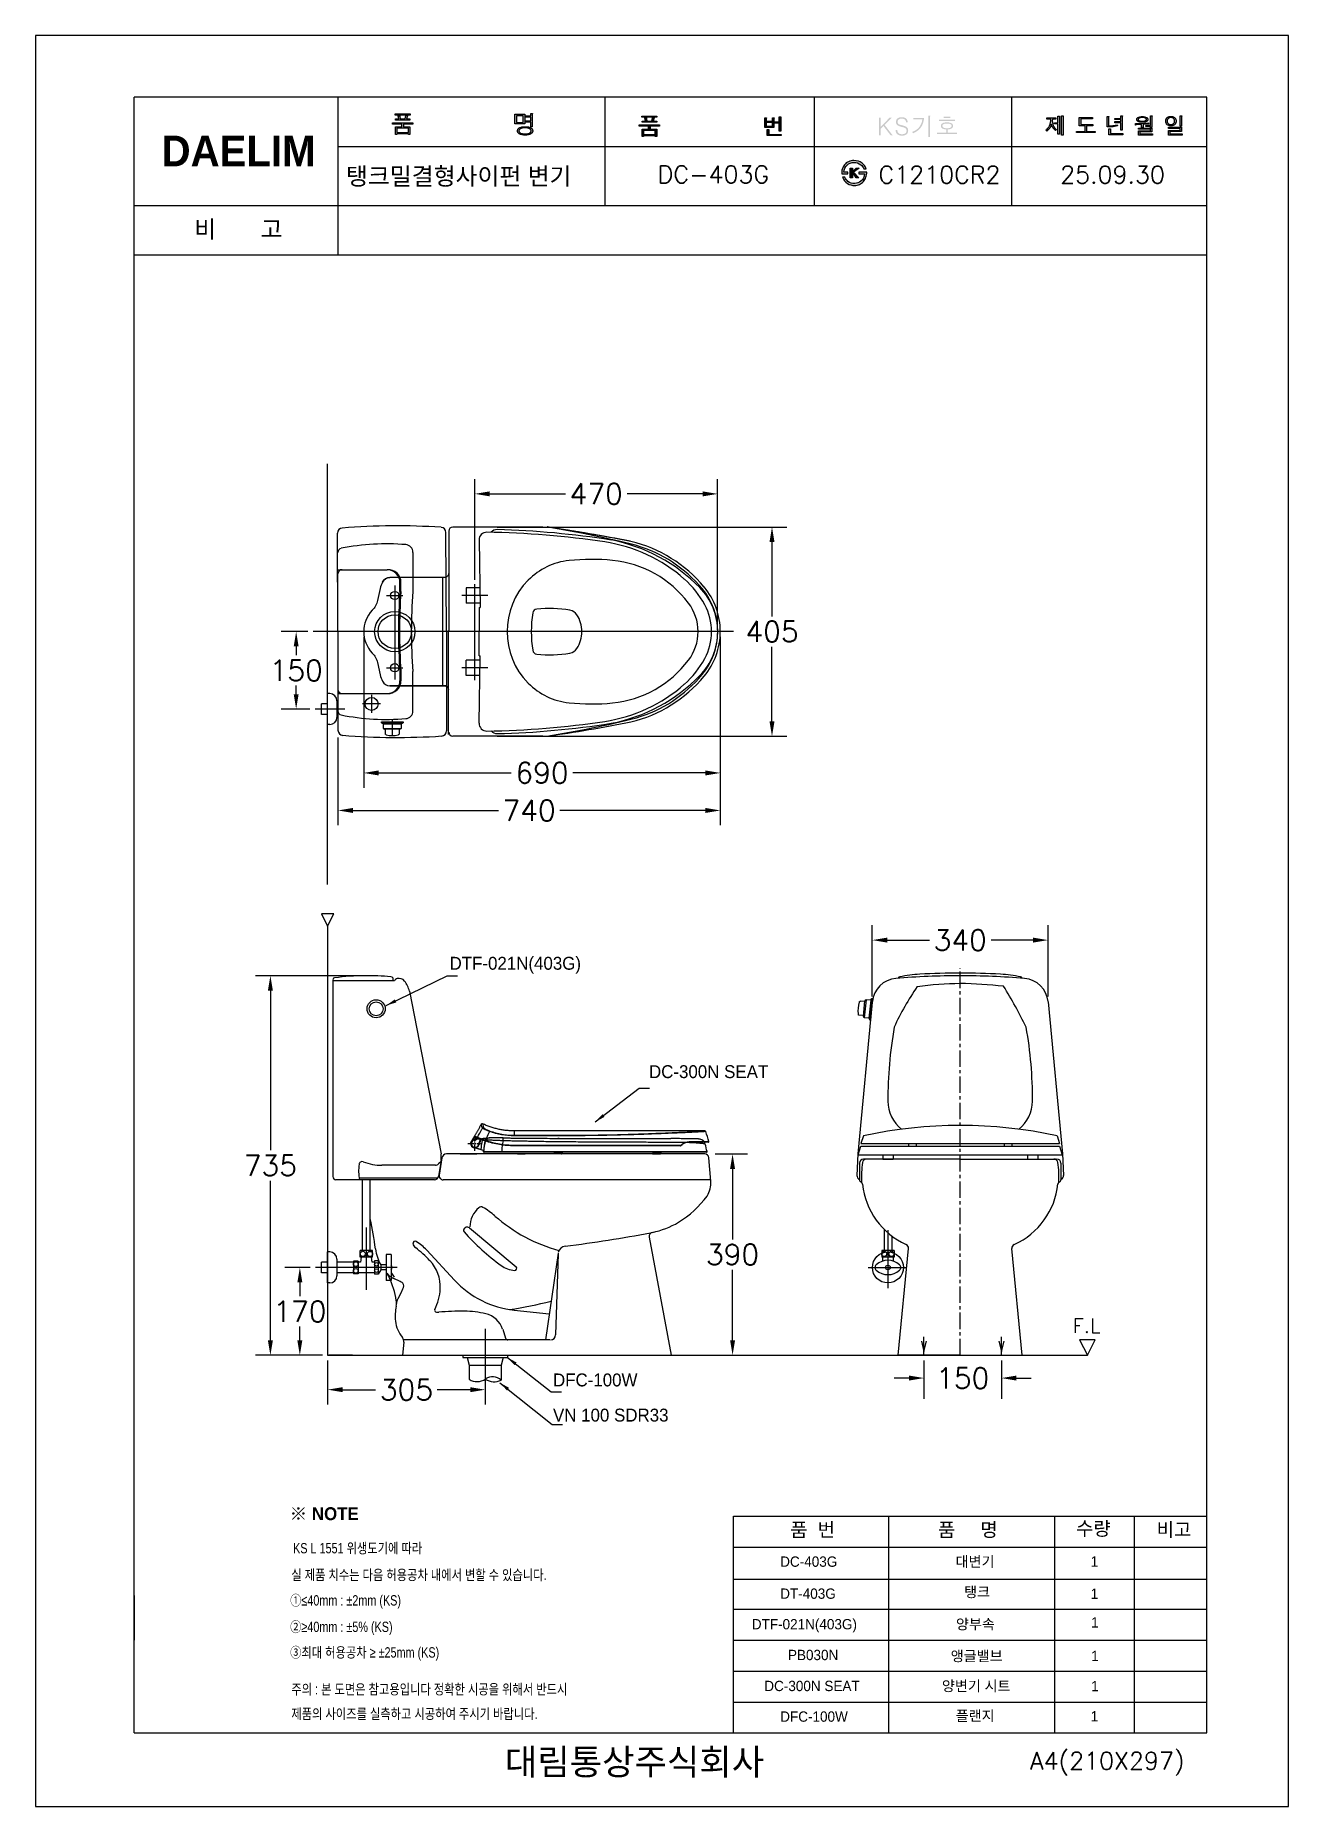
# Model space of a CAD drawing. Extents: x 65933 to 68358, y 58295 to 61726.
import ezdxf
from ezdxf.lldxf.tags import DXFTag

# ---------------------------------------------------------------- set-up
doc = ezdxf.new("R2010")
doc.units = 0
doc.header["$MEASUREMENT"] = 0
doc.linetypes.add('BORDER', pattern=[18, 5, -2, 5, -2, 2, -2])
doc.linetypes.add('CENTER', pattern=[50.8, 31.75, -6.35, 6.35, -6.35])
doc.layers.get('0').update_dxf_attribs({"linetype": 'CONTINUOUS'})
doc.layers.get('Defpoints').update_dxf_attribs({"linetype": 'CONTINUOUS'})
for name, color, linetype in [('001', 7, 'CONTINUOUS'), ('1', 2, 'CONTINUOUS'), ('2', 2, 'CONTINUOUS'), ('4', 3, 'CONTINUOUS'), ('CENTER', 1, 'CONTINUOUS'), ('Dim', 4, 'CONTINUOUS'), ('LAYER_02', 7, 'CONTINUOUS'), ('LINE', 7, 'CONTINUOUS'), ('LINE @ 1 VP1', 7, 'CONTINUOUS'), ('LINE @ 1 VPModel', 7, 'CONTINUOUS'), ('MAIN', 7, 'CONTINUOUS'), ('POINT', 3, 'CONTINUOUS'), ('YA', 7, 'CONTINUOUS')]:
    doc.layers.add(name, color=color, linetype=linetype)
doc.layers.add('AM_6', color=2, linetype='CONTINUOUS', lineweight=30)
doc.layers.add('Y', color=202, linetype='CONTINUOUS', lineweight=35)
doc.styles.add('h', font='', dxfattribs={"height": 30})
doc.styles.add('MtXpl_', font='')
doc.styles.get("Standard").update_dxf_attribs({"font": 'txt.shx', "bigfont": 'ghs.shx'})
doc.styles.add('굴림', font='', dxfattribs={"height": 3.2})
doc.styles.add('스타일1', font='txt.shx', dxfattribs={"bigfont": 'ghs.shx'})
doc.styles.get('h').set_extended_font_data('Haansoft Batang')
doc.styles.get('MtXpl_').set_extended_font_data('Gulim', bold=True)
doc.styles.get('굴림').set_extended_font_data('Gulim')
tags = doc.linetypes.add('Amconstr', pattern=[9999, 9999, 0]).pattern_tags.tags
tags[6:7] = [DXFTag(74, 4), DXFTag(75, 0), DXFTag(340, '0'), DXFTag(46, 1.0), DXFTag(50, 0.0), DXFTag(44, 0.0), DXFTag(45, 0.0)]
tags[4:5] = [DXFTag(74, 4), DXFTag(75, 0), DXFTag(340, '0'), DXFTag(46, 1.0), DXFTag(50, 0.0), DXFTag(44, 0.0), DXFTag(45, 0.0)]
doc.dimstyles.new('SERIM', dxfattribs={"dimscale": 10, "dimtxt": 3, "dimasz": 2, "dimexe": 1, "dimexo": 1.5, "dimgap": 1, "dimtad": 1, "dimtoh": 1, "dimdec": 0, "dimdsep": 46, "dimtxsty": 'h', "dimcen": -0.3, "dimclrt": 2, "dimadec": 0, "dimazin": 0, "dimtfac": 1, "dimtdec": 0, "dimtmove": 1, "dimatfit": 3, "dimfxl": 0, "dimtolj": 1, "dimtzin": 0, "dimarcsym": 0})
doc.dimstyles.get("Standard").update_dxf_attribs({"dimtxt": 0.18, "dimasz": 0.18, "dimexe": 0.18, "dimexo": 0.0625, "dimgap": 0.09, "dimtad": 0, "dimtih": 1, "dimtoh": 1, "dimdec": 4, "dimzin": 0, "dimdsep": 46, "dimtxsty": 'Standard', "dimcen": 0.09, "dimadec": 0, "dimazin": 0, "dimtfac": 1, "dimtdec": 4, "dimtofl": 0, "dimtmove": 0, "dimatfit": 0, "dimfxl": 0, "dimtolj": 1, "dimtzin": 0, "dimarcsym": 0})

msp = doc.modelspace()

# ---------------------------------------------------------------- texts
at = {"color": 3, "style": '굴림', "width": 0.8}
for s, p in [('KS L 1551 위생도기에 따라', (66431.5, 58785.6)), ('실 제품 치수는 다음 허용공차 내에서 변할 수 있습니다.', (66428.1, 58733.9)), ('①≤40mm : ±2mm (KS)', (66425.8, 58684.6)), ('②≥40mm : ±5%%% (KS)', (66425.8, 58633.3)), ('③최대 허용공차 ≥ ±25mm (KS)', (66425.8, 58583.8))]:
    msp.add_text(s, height=20, dxfattribs=at).set_placement(p)
at = {"color": 1, "style": '굴림', "width": 0.8}
for s, p in [('주의 : 본 도면은 참고용입니다 정확한 시공을 위해서 반드시', (66428.1, 58512.4)), ('제품의 사이즈를 실측하고 시공하여 주시기 바랍니다.', (66428.1, 58464.9))]:
    msp.add_text(s, height=20, dxfattribs=at).set_placement(p)
at = {"layer": '2', "style": 'MtXpl_'}
msp.add_text('※ NOTE', height=25, dxfattribs=at).set_placement((66424.7, 58849.9))
at = {"layer": 'AM_6', "color": 0, "char_height": 25, "attachment_point": 4, "style": 'h'}
for s, insert in [('{\\fGulim|b0|i0|c129|p50;DTF-021N(403G)}', (66734.4, 59924.7)), ('{\\fGulim|b0|i0|c129|p50;DC-300N SEAT}', (67120.4, 59718.4)), ('{\\fGulim|b0|i0|c129|p50;DFC-100W }', (66934.6, 59121.3)), ('{\\fGulim|b0|i0|c129|p50;VN 100 SDR33 }', (66934.6, 59053.2))]:
    msp.add_mtext(s, dxfattribs=dict(at, insert=insert))
at = {"layer": 'Dim', "color": 0, "attachment_point": 1, "style": '스타일1'}
for s, insert, char_height, width in [('{\\fGulim|b0|i0|c129|p50; 탱크밀결형사이펀 변기}', (66521.5, 61469.8), 33.819, 639), ('{\\fGulim|b0|i0|c129|p50;DC-403G}', (67374.4, 58779.6), 20, 147), ('{\\fGulim|b0|i0|c129|p50;대변기}', (67713.9, 58779.6), 20, 147), ('{\\fGulim|b0|i0|c129|p50;DT-403G}', (67374.4, 58717.6), 20, 147), ('{\\fGulim|b0|i0|c129|p50;탱크}', (67730.4, 58720.8), 20, 147), ('{\\fGulim|b0|i0|c129|p50;DTF-021N(403G)}', (67319.4, 58658.4), 20, 147), ('{\\fGulim|b0|i0|c129|p50;양부속}', (67714.6, 58658.5), 20, 290), ('{\\fGulim|b0|i0|c129|p50;PB030N }', (67389.4, 58598.8), 20, 220.877), ('{\\fGulim|b0|i0|c129|p50;앵글밸브}', (67704.5, 58596.8), 20, 315), ('{\\fGulim|b0|i0|c129|p50;DC-300N SEAT}', (67343.6, 58538.8), 20, 220.877), ('{\\fGulim|b0|i0|c129|p50;양변기 시트}', (67687.4, 58538.8), 20, 212), ('{\\fGulim|b0|i0|c129|p50;DFC-100W}', (67374.4, 58479.5), 20, 147), ('{\\fGulim|b0|i0|c129|p50;플랜지}', (67714.1, 58481.1), 20, 212), ('{\\fGulim|b0|i0|c129|p50;       대림통상주식회사\\P}', (66714.2, 58406.8), 50, 1090)]:
    msp.add_mtext(s, dxfattribs=dict(at, insert=insert, char_height=char_height, width=width))
for s, insert, char_height in [('{\\fGulim|b0|i0|c129|p50;비       고}', (66240.2, 61367.1), 33.819), ('{\\fGulim|b0|i0|c129|p50;품  번}', (67393.7, 58844.7), 26.746), ('{\\fGulim|b0|i0|c129|p50;품     명}', (67679.6, 58844.8), 26.746), ('{\\fGulim|b0|i0|c129|p50;수량}', (67947, 58847), 26.746), ('{\\fGulim|b0|i0|c129|p50;비고}', (68103, 58845.1), 26.746), ('{\\fGulim|b0|i0|c129|p50;1\\P}', (67975.3, 58779.9), 20), ('{\\fGulim|b0|i0|c129|p50;1\\P}', (67975.3, 58717.4), 20), ('{\\fGulim|b0|i0|c129|p50;1\\P}', (67976.2, 58661.9), 20), ('{\\fGulim|b0|i0|c129|p50;1\\P}', (67976.3, 58597), 20), ('{\\fGulim|b0|i0|c129|p50;1\\P}', (67976.3, 58538.5), 20), ('{\\fGulim|b0|i0|c129|p50;1\\P}', (67975.3, 58480), 20)]:
    msp.add_mtext(s, dxfattribs=dict(at, insert=insert, char_height=char_height))
at = {"layer": 'LAYER_02', "color": 0}
msp.add_text('F.L', height=27.99, dxfattribs=at).set_placement((67940.2, 59212.5))
at = {"layer": 'YA', "color": 7}
for s, height, p in [('DC-403G', 33.82, (67137.2, 61439.4)), ('C1210CR2', 33.82, (67564.6, 61438.8)), ('25.09.30', 33.82, (67916.2, 61438.8)), ('A4(210X297)', 33.819, (67858.2, 58366.8))]:
    msp.add_text(s, height=height, dxfattribs=at).set_placement(p)
at = {"layer": 'YA', "color": 7, "insert": (66177, 61531.5), "char_height": 59.437, "width": 290.871, "attachment_point": 1, "style": 'h'}
msp.add_mtext('{\\fHYGraphic-Medium|b1|i0|c129|p18;DAELIM}', dxfattribs=at)

# ---------------------------------------------------------------- blocks, each defined once
blk = doc.blocks.new('*D7')
at = {"layer": 'Defpoints', "color": 0}
for p in [(67238.2, 59559.1), (67173.4, 59169.3), (67282.2, 59169.3)]:
    blk.add_point(p, dxfattribs=at)
at = {"layer": 'Dim', "color": 0, "lineweight": -2}
for p, q in [((67248.2, 59559.1), (67311, 59559.1)), ((67282.2, 59530.3), (67282.2, 59393.8)), ((67282.2, 59198.1), (67282.2, 59334.6)), ((67183.4, 59169.3), (67311, 59169.3))]:
    blk.add_line(p, q, dxfattribs=at)
at = {"layer": 'Dim', "color": 0}
for points in [[(67277.4, 59530.3), (67287, 59530.3), (67282.2, 59559.1)], [(67277.4, 59198.1), (67287, 59198.1), (67282.2, 59169.3)]]:
    blk.add_solid(points, dxfattribs=at)
at = {"layer": 'Dim', "color": 0, "insert": (67282.2, 59364.2), "char_height": 40, "attachment_point": 5}
blk.add_mtext('\\A1;390', dxfattribs=at)
blk = doc.blocks.new('*D8')
at = {"layer": 'Defpoints', "color": 0}
for p in [(66437.5, 60570.8), (66470.1, 60570.8), (66474, 60420.8)]:
    blk.add_point(p, dxfattribs=at)
at = {"layer": 'Dim', "color": 0, "lineweight": -2}
for p, q in [((66460.1, 60570.8), (66408.7, 60570.8)), ((66437.5, 60542), (66437.5, 60525.4)), ((66437.5, 60449.6), (66437.5, 60466.2)), ((66464, 60420.8), (66408.7, 60420.8))]:
    blk.add_line(p, q, dxfattribs=at)
at = {"layer": 'Dim', "color": 0}
for points in [[(66432.7, 60542), (66442.3, 60542), (66437.5, 60570.8)], [(66432.7, 60449.6), (66442.3, 60449.6), (66437.5, 60420.8)]]:
    blk.add_solid(points, dxfattribs=at)
at = {"layer": 'Dim', "color": 0, "insert": (66437.5, 60495.8), "char_height": 40, "attachment_point": 5}
blk.add_mtext('\\A1;150', dxfattribs=at)
blk = doc.blocks.new('*D9')
at = {"layer": 'Defpoints', "color": 0}
for p in [(67258.4, 60570.8), (66518.4, 60375.8), (66518.4, 60224.5)]:
    blk.add_point(p, dxfattribs=at)
at = {"layer": 'Dim', "color": 0, "lineweight": -2}
for p, q in [((67258.4, 60560.8), (67258.4, 60195.7)), ((66518.4, 60365.8), (66518.4, 60195.7)), ((66547.2, 60224.5), (66828.8, 60224.5)), ((67229.6, 60224.5), (66948, 60224.5))]:
    blk.add_line(p, q, dxfattribs=at)
at = {"layer": 'Dim', "color": 0}
for points in [[(66547.2, 60229.3), (66547.2, 60219.7), (66518.4, 60224.5)], [(67229.6, 60229.3), (67229.6, 60219.7), (67258.4, 60224.5)]]:
    blk.add_solid(points, dxfattribs=at)
at = {"layer": 'Dim', "color": 0, "insert": (66888.4, 60224.5), "char_height": 40, "attachment_point": 5}
blk.add_mtext('\\A1;740', dxfattribs=at)
blk = doc.blocks.new('*D10')
at = {"layer": 'Defpoints', "color": 0}
for p in [(66568.4, 60570.8), (67258.4, 60570.8), (66568.4, 60297.1)]:
    blk.add_point(p, dxfattribs=at)
at = {"layer": 'Dim', "color": 0, "lineweight": -2}
for p, q in [((66568.4, 60560.8), (66568.4, 60268.3)), ((67258.4, 60560.8), (67258.4, 60268.3)), ((66597.2, 60297.1), (66853.8, 60297.1)), ((67229.6, 60297.1), (66973, 60297.1))]:
    blk.add_line(p, q, dxfattribs=at)
at = {"layer": 'Dim', "color": 0}
for points in [[(66597.2, 60301.9), (66597.2, 60292.3), (66568.4, 60297.1)], [(67229.6, 60301.9), (67229.6, 60292.3), (67258.4, 60297.1)]]:
    blk.add_solid(points, dxfattribs=at)
at = {"layer": 'Dim', "color": 0, "insert": (66913.4, 60297.1), "char_height": 40, "attachment_point": 5}
blk.add_mtext('\\A1;690', dxfattribs=at)
blk = doc.blocks.new('*D11')
at = {"layer": 'Defpoints', "color": 0}
for p in [(66783.3, 60837.6), (66783.3, 60661.1), (67253.3, 60569.1)]:
    blk.add_point(p, dxfattribs=at)
at = {"layer": 'Dim', "color": 0, "lineweight": -2}
for p, q in [((66783.3, 60671.1), (66783.3, 60866.4)), ((67253.3, 60579.1), (67253.3, 60866.4)), ((66812.1, 60837.6), (66958.7, 60837.6)), ((67224.5, 60837.6), (67077.9, 60837.6))]:
    blk.add_line(p, q, dxfattribs=at)
at = {"layer": 'Dim', "color": 0}
for points in [[(66812.1, 60842.4), (66812.1, 60832.8), (66783.3, 60837.6)], [(67224.5, 60842.4), (67224.5, 60832.8), (67253.3, 60837.6)]]:
    blk.add_solid(points, dxfattribs=at)
at = {"layer": 'Dim', "color": 0, "insert": (67018.3, 60837.6), "char_height": 40, "attachment_point": 5}
blk.add_mtext('\\A1;470', dxfattribs=at)
blk = doc.blocks.new('*D12')
at = {"layer": 'Defpoints', "color": 0}
for p in [(66816.6, 60773.3), (67358.5, 60773.3), (66816.8, 60368.3)]:
    blk.add_point(p, dxfattribs=at)
at = {"layer": 'Dim', "color": 0, "lineweight": -2}
for p, q in [((66826.6, 60773.3), (67387.3, 60773.3)), ((67358.5, 60744.5), (67358.5, 60600.4)), ((67358.5, 60397.1), (67358.5, 60541.2)), ((66826.8, 60368.3), (67387.3, 60368.3))]:
    blk.add_line(p, q, dxfattribs=at)
at = {"layer": 'Dim', "color": 0}
for points in [[(67353.7, 60744.5), (67363.3, 60744.5), (67358.5, 60773.3)], [(67353.7, 60397.1), (67363.3, 60397.1), (67358.5, 60368.3)]]:
    blk.add_solid(points, dxfattribs=at)
at = {"layer": 'Dim', "color": 0, "insert": (67358.5, 60570.8), "char_height": 40, "attachment_point": 5}
blk.add_mtext('\\A1;405', dxfattribs=at)
blk = doc.blocks.new('*D13')
at = {"layer": 'Defpoints', "color": 0}
for p in [(66387.6, 59904.3), (66580.4, 59904.3), (66498.4, 59169.3)]:
    blk.add_point(p, dxfattribs=at)
at = {"layer": 'Dim', "color": 0, "lineweight": -2}
for p, q in [((66570.4, 59904.3), (66358.8, 59904.3)), ((66387.6, 59875.5), (66387.6, 59566.4)), ((66387.6, 59198.1), (66387.6, 59507.2)), ((66488.4, 59169.3), (66358.8, 59169.3))]:
    blk.add_line(p, q, dxfattribs=at)
at = {"layer": 'Dim', "color": 0}
for points in [[(66382.8, 59875.5), (66392.4, 59875.5), (66387.6, 59904.3)], [(66382.8, 59198.1), (66392.4, 59198.1), (66387.6, 59169.3)]]:
    blk.add_solid(points, dxfattribs=at)
at = {"layer": 'Dim', "color": 0, "insert": (66387.6, 59536.8), "char_height": 40, "attachment_point": 5}
blk.add_mtext('\\A1;735', dxfattribs=at)
blk = doc.blocks.new('*D14')
at = {"layer": 'Defpoints', "color": 0}
for p in [(66444.6, 59339.3), (66474.8, 59339.3), (66498.4, 59169.3)]:
    blk.add_point(p, dxfattribs=at)
at = {"layer": 'Dim', "color": 0, "lineweight": -2}
for p, q in [((66464.8, 59339.3), (66415.8, 59339.3)), ((66444.6, 59310.5), (66444.6, 59283.9)), ((66444.6, 59198.1), (66444.6, 59224.7)), ((66488.4, 59169.3), (66415.8, 59169.3))]:
    blk.add_line(p, q, dxfattribs=at)
at = {"layer": 'Dim', "color": 0}
for points in [[(66439.8, 59310.5), (66449.4, 59310.5), (66444.6, 59339.3)], [(66439.8, 59198.1), (66449.4, 59198.1), (66444.6, 59169.3)]]:
    blk.add_solid(points, dxfattribs=at)
at = {"layer": 'Dim', "color": 0, "insert": (66444.6, 59254.3), "char_height": 40, "attachment_point": 5}
blk.add_mtext('\\A1;170', dxfattribs=at)
blk = doc.blocks.new('*D15')
at = {"layer": 'Defpoints', "color": 0}
for p in [(67892.8, 59973.3), (67552.7, 59854.2), (67892.8, 59854)]:
    blk.add_point(p, dxfattribs=at)
at = {"layer": 'Dim', "color": 0, "lineweight": -2}
for p, q in [((67552.7, 59864.2), (67552.7, 60002.1)), ((67892.8, 59864), (67892.8, 60002.1)), ((67581.5, 59973.3), (67663.2, 59973.3)), ((67864, 59973.3), (67782.4, 59973.3))]:
    blk.add_line(p, q, dxfattribs=at)
at = {"layer": 'Dim', "color": 0}
for points in [[(67581.5, 59978.1), (67581.5, 59968.5), (67552.7, 59973.3)], [(67864, 59978.1), (67864, 59968.5), (67892.8, 59973.3)]]:
    blk.add_solid(points, dxfattribs=at)
at = {"layer": 'Dim', "color": 0, "insert": (67722.8, 59973.3), "char_height": 40, "attachment_point": 5}
blk.add_mtext('\\A1;340', dxfattribs=at)
blk = doc.blocks.new('*D16')
at = {"layer": 'Defpoints', "color": 0}
for p in [(67652.6, 59169.3), (67802.6, 59169.3), (67802.6, 59125.1)]:
    blk.add_point(p, dxfattribs=at)
at = {"layer": 'Dim', "color": 0, "lineweight": -2}
for p, q in [((67652.6, 59159.3), (67652.6, 59085.1)), ((67802.6, 59159.3), (67802.6, 59085.1)), ((67623.8, 59125.1), (67595, 59125.1)), ((67831.4, 59125.1), (67860.2, 59125.1))]:
    blk.add_line(p, q, dxfattribs=at)
at = {"layer": 'Dim', "color": 0}
for points in [[(67623.8, 59129.9), (67623.8, 59120.3), (67652.6, 59125.1)], [(67831.4, 59129.9), (67831.4, 59120.3), (67802.6, 59125.1)]]:
    blk.add_solid(points, dxfattribs=at)
at = {"layer": 'Dim', "color": 0, "insert": (67727.6, 59125.1), "char_height": 40, "attachment_point": 5}
blk.add_mtext('\\A1;150', dxfattribs=at)
blk = doc.blocks.new('*D17')
at = {"layer": 'Defpoints', "color": 0}
for p in [(66498.4, 59169.3), (66803.4, 59169.3), (66803.4, 59102.6)]:
    blk.add_point(p, dxfattribs=at)
at = {"layer": 'Dim', "color": 0, "lineweight": -2}
for p, q in [((66498.4, 59159.3), (66498.4, 59073.8)), ((66803.4, 59159.3), (66803.4, 59073.8)), ((66527.2, 59102.6), (66591.3, 59102.6)), ((66774.6, 59102.6), (66710.5, 59102.6))]:
    blk.add_line(p, q, dxfattribs=at)
at = {"layer": 'Dim', "color": 0}
for points in [[(66527.2, 59107.4), (66527.2, 59097.8), (66498.4, 59102.6)], [(66774.6, 59107.4), (66774.6, 59097.8), (66803.4, 59102.6)]]:
    blk.add_solid(points, dxfattribs=at)
at = {"layer": 'Dim', "color": 0, "insert": (66650.9, 59102.6), "char_height": 40, "attachment_point": 5}
blk.add_mtext('\\A1;305', dxfattribs=at)
blk = doc.blocks.new('*U25')
at = {"layer": 'LINE @ 1 VP1', "linetype": 'Amconstr'}
h = blk.add_hatch(color=256, dxfattribs=at)
h.dxf.hatch_style = 1
h.paths.add_polyline_path([(67113.5, 61559.6), (67107, 61559.6), (67107, 61557.2), (67135.3, 61557.2), (67135.3, 61559.6), (67128.6, 61559.6), (67129.9, 61564.1), (67130, 61564.4), (67130.6, 61565.2), (67130.6, 61565.2), (67130.6, 61565.3), (67130.7, 61565.3), (67130.7, 61565.3), (67130.7, 61565.4), (67130.7, 61565.4), (67130.7, 61565.4), (67130.7, 61565.4), (67130.7, 61565.4), (67130.6, 61565.5), (67130.6, 61565.5), (67130.5, 61565.5), (67130.3, 61565.6), (67129.6, 61565.7), (67127.2, 61566.2), (67125.7, 61559.6), (67116.5, 61559.6), (67115.3, 61564.5), (67115.5, 61565.1), (67115.6, 61565.4), (67115.7, 61565.5), (67115.7, 61565.5), (67115.7, 61565.6), (67115.7, 61565.6), (67115.7, 61565.6), (67115.7, 61565.6), (67115.7, 61565.7), (67115.7, 61565.7), (67115.7, 61565.7), (67115.6, 61565.7), (67115.6, 61565.7), (67115.6, 61565.8), (67115.5, 61565.8), (67115.2, 61565.8), (67114.3, 61565.9), (67112.1, 61565.9)])
h.paths.add_polyline_path([(67101.6, 61552.3), (67101.6, 61549.7), (67119.6, 61549.7), (67119.6, 61544.2), (67107, 61544.2), (67107, 61529.5), (67110.1, 61529.5), (67110.1, 61530.8), (67132.2, 61530.8), (67132.2, 61529.5), (67135.3, 61529.5), (67135.3, 61544.2), (67122.7, 61544.2), (67122.7, 61549.7), (67140.6, 61549.7), (67140.6, 61552.3)])
h.paths.add_polyline_path([(67132.2, 61541.6), (67132.2, 61533.4), (67110.1, 61533.4), (67110.1, 61541.6)], flags=16)
at = {"layer": 'LINE @ 1 VPModel', "linetype": 'Amconstr'}
h = blk.add_hatch(color=256, dxfattribs=at)
h.dxf.hatch_style = 1
h.paths.add_polyline_path([(67113.5, 61559.6), (67107, 61559.6), (67107, 61557.2), (67135.3, 61557.2), (67135.3, 61559.6), (67128.6, 61559.6), (67129.9, 61564.1), (67130, 61564.4), (67130.6, 61565.2), (67130.6, 61565.2), (67130.6, 61565.3), (67130.7, 61565.3), (67130.7, 61565.3), (67130.7, 61565.4), (67130.7, 61565.4), (67130.7, 61565.4), (67130.7, 61565.4), (67130.7, 61565.4), (67130.6, 61565.5), (67130.6, 61565.5), (67130.5, 61565.5), (67130.3, 61565.6), (67129.6, 61565.7), (67127.2, 61566.2), (67125.7, 61559.6), (67116.5, 61559.6), (67115.3, 61564.5), (67115.5, 61565.1), (67115.6, 61565.4), (67115.7, 61565.5), (67115.7, 61565.5), (67115.7, 61565.6), (67115.7, 61565.6), (67115.7, 61565.6), (67115.7, 61565.6), (67115.7, 61565.7), (67115.7, 61565.7), (67115.7, 61565.7), (67115.6, 61565.7), (67115.6, 61565.7), (67115.6, 61565.8), (67115.5, 61565.8), (67115.2, 61565.8), (67114.3, 61565.9), (67112.1, 61565.9)])
h.paths.add_polyline_path([(67101.6, 61552.3), (67101.6, 61549.7), (67119.6, 61549.7), (67119.6, 61544.2), (67107, 61544.2), (67107, 61529.5), (67110.1, 61529.5), (67110.1, 61530.8), (67132.2, 61530.8), (67132.2, 61529.5), (67135.3, 61529.5), (67135.3, 61544.2), (67122.7, 61544.2), (67122.7, 61549.7), (67140.6, 61549.7), (67140.6, 61552.3)])
h.paths.add_polyline_path([(67132.2, 61541.6), (67132.2, 61533.4), (67110.1, 61533.4), (67110.1, 61541.6)], flags=16)
blk = doc.blocks.new('*U26')
at = {"layer": 'LINE @ 1 VP1', "linetype": 'Amconstr'}
h = blk.add_hatch(color=256, dxfattribs=at)
h.dxf.hatch_style = 1
h.paths.add_polyline_path([(67135.9, 61569.4), (67106.3, 61569.4), (67106.3, 61567), (67135.9, 61567)])
at = {"layer": 'LINE @ 1 VPModel', "linetype": 'Amconstr'}
h = blk.add_hatch(color=256, dxfattribs=at)
h.dxf.hatch_style = 1
h.paths.add_polyline_path([(67135.9, 61569.4), (67106.3, 61569.4), (67106.3, 61567), (67135.9, 61567)])
blk = doc.blocks.new('*U27')
at = {"layer": 'LINE @ 1 VP1', "linetype": 'Amconstr'}
h = blk.add_hatch(color=256, dxfattribs=at)
h.dxf.hatch_style = 1
h.paths.add_polyline_path([(67362.1, 61564.4), (67362.2, 61564.8), (67362.3, 61565.1), (67362.4, 61565.3), (67362.4, 61565.4), (67362.5, 61565.4), (67362.5, 61565.5), (67362.5, 61565.5), (67362.5, 61565.6), (67362.4, 61565.6), (67362.4, 61565.6), (67362.4, 61565.6), (67362.4, 61565.6), (67362.4, 61565.7), (67362.3, 61565.7), (67362.3, 61565.7), (67362.1, 61565.8), (67362, 61565.8), (67361.1, 61565.8), (67359.3, 61565.8), (67359.3, 61559.2), (67347.4, 61559.2), (67347.4, 61564.6), (67347.4, 61565), (67347.6, 61565.3), (67347.7, 61565.4), (67347.8, 61565.5), (67347.8, 61565.5), (67347.8, 61565.6), (67347.8, 61565.6), (67347.8, 61565.6), (67347.8, 61565.6), (67347.8, 61565.7), (67347.8, 61565.7), (67347.8, 61565.7), (67347.8, 61565.7), (67347.8, 61565.7), (67347.8, 61565.7), (67347.7, 61565.8), (67347.7, 61565.8), (67347.5, 61565.8), (67346.8, 61565.8), (67344.6, 61565.8), (67344.6, 61547.5), (67362.1, 61547.5), (67362.1, 61555.5), (67372.5, 61555.5), (67372.5, 61540.4), (67375.3, 61540.4), (67375.3, 61566.6), (67375.3, 61567), (67375.5, 61567.4), (67375.6, 61567.6), (67375.6, 61567.7), (67375.7, 61567.8), (67375.7, 61567.8), (67375.7, 61567.8), (67375.6, 61567.9), (67375.6, 61567.9), (67375.6, 61567.9), (67375.6, 61568), (67375.6, 61568), (67375.5, 61568), (67375.5, 61568), (67375.5, 61568), (67375.4, 61568.1), (67375.1, 61568.1), (67374.8, 61568.1), (67372.5, 61568.1), (67372.5, 61557.9), (67362.1, 61557.9)])
h.paths.add_polyline_path([(67359.3, 61557), (67359.3, 61549.6), (67347.4, 61549.6), (67347.4, 61557)], flags=16)
h.paths.add_polyline_path([(67352.4, 61542.8), (67352.3, 61542.6), (67352.2, 61542.3), (67352.2, 61542), (67352.2, 61533.7), (67376.1, 61533.7), (67376.1, 61531.4), (67349.4, 61531.4), (67349.4, 61543.3), (67351.4, 61543.3), (67352.1, 61543.2), (67352.3, 61543.2), (67352.5, 61543.1), (67352.5, 61543), (67352.5, 61542.9)])
at = {"layer": 'LINE @ 1 VPModel', "linetype": 'Amconstr'}
h = blk.add_hatch(color=256, dxfattribs=at)
h.dxf.hatch_style = 1
h.paths.add_polyline_path([(67362.1, 61564.4), (67362.2, 61564.8), (67362.3, 61565.1), (67362.4, 61565.3), (67362.4, 61565.4), (67362.5, 61565.4), (67362.5, 61565.5), (67362.5, 61565.5), (67362.5, 61565.6), (67362.4, 61565.6), (67362.4, 61565.6), (67362.4, 61565.6), (67362.4, 61565.6), (67362.4, 61565.7), (67362.3, 61565.7), (67362.3, 61565.7), (67362.1, 61565.8), (67362, 61565.8), (67361.1, 61565.8), (67359.3, 61565.8), (67359.3, 61559.2), (67347.4, 61559.2), (67347.4, 61564.6), (67347.4, 61565), (67347.6, 61565.3), (67347.7, 61565.4), (67347.8, 61565.5), (67347.8, 61565.5), (67347.8, 61565.6), (67347.8, 61565.6), (67347.8, 61565.6), (67347.8, 61565.6), (67347.8, 61565.7), (67347.8, 61565.7), (67347.8, 61565.7), (67347.8, 61565.7), (67347.8, 61565.7), (67347.8, 61565.7), (67347.7, 61565.8), (67347.7, 61565.8), (67347.5, 61565.8), (67346.8, 61565.8), (67344.6, 61565.8), (67344.6, 61547.5), (67362.1, 61547.5), (67362.1, 61555.5), (67372.5, 61555.5), (67372.5, 61540.4), (67375.3, 61540.4), (67375.3, 61566.6), (67375.3, 61567), (67375.5, 61567.4), (67375.6, 61567.6), (67375.6, 61567.7), (67375.7, 61567.8), (67375.7, 61567.8), (67375.7, 61567.8), (67375.6, 61567.9), (67375.6, 61567.9), (67375.6, 61567.9), (67375.6, 61568), (67375.6, 61568), (67375.5, 61568), (67375.5, 61568), (67375.5, 61568), (67375.4, 61568.1), (67375.1, 61568.1), (67374.8, 61568.1), (67372.5, 61568.1), (67372.5, 61557.9), (67362.1, 61557.9)])
h.paths.add_polyline_path([(67359.3, 61557), (67359.3, 61549.6), (67347.4, 61549.6), (67347.4, 61557)], flags=16)
h.paths.add_polyline_path([(67352.4, 61542.8), (67352.3, 61542.6), (67352.2, 61542.3), (67352.2, 61542), (67352.2, 61533.7), (67376.1, 61533.7), (67376.1, 61531.4), (67349.4, 61531.4), (67349.4, 61543.3), (67351.4, 61543.3), (67352.1, 61543.2), (67352.3, 61543.2), (67352.5, 61543.1), (67352.5, 61543), (67352.5, 61542.9)])
blk = doc.blocks.new('*U28')
at = {"layer": 'LINE @ 1 VP1', "linetype": 'Amconstr'}
h = blk.add_hatch(color=256, dxfattribs=at)
h.dxf.hatch_style = 1
h.paths.add_polyline_path([(67576.4, 61552.2), (67590.2, 61566.3), (67586.2, 61566.3), (67568.7, 61548.3), (67568.7, 61566.3), (67565.5, 61566.3), (67565.5, 61532.3), (67568.7, 61532.3), (67568.7, 61544.3), (67574.3, 61550.1), (67588, 61532.3), (67591.8, 61532.3)])
h.paths.add_polyline_path([(67602.8, 61554.6), (67602.5, 61555), (67602.3, 61555.4), (67602.1, 61555.9), (67601.9, 61556.4), (67601.8, 61556.9), (67601.8, 61558), (67601.8, 61558.7), (67601.9, 61559.5), (67602, 61560.1), (67602.3, 61560.7), (67602.5, 61561.3), (67602.9, 61561.8), (67603.3, 61562.3), (67603.7, 61562.7), (67604.3, 61563.1), (67604.9, 61563.5), (67605.5, 61563.8), (67606.2, 61564), (67607.8, 61564.3), (67609.6, 61564.4), (67611.4, 61564.3), (67613, 61563.9), (67613.8, 61563.7), (67614.5, 61563.3), (67615.1, 61562.9), (67615.7, 61562.5), (67616.2, 61562), (67616.6, 61561.4), (67617, 61560.8), (67617.3, 61560.1), (67617.6, 61559.4), (67617.7, 61558.6), (67617.9, 61556.9), (67621.2, 61556.9), (67620.9, 61559.2), (67620.7, 61560.2), (67620.3, 61561.2), (67619.9, 61562.1), (67619.4, 61563), (67618.8, 61563.8), (67618.1, 61564.5), (67617.3, 61565.1), (67616.4, 61565.6), (67615.5, 61566.1), (67614.5, 61566.5), (67612.2, 61567), (67609.7, 61567.2), (67607.2, 61567), (67605, 61566.5), (67604, 61566.2), (67603.1, 61565.8), (67602.2, 61565.3), (67601.4, 61564.7), (67600.7, 61564), (67600.1, 61563.3), (67599.6, 61562.6), (67599.2, 61561.8), (67598.9, 61560.9), (67598.7, 61560), (67598.5, 61559.1), (67598.5, 61558.1), (67598.6, 61556.2), (67598.8, 61555.4), (67599.1, 61554.6), (67599.4, 61553.8), (67599.8, 61553.2), (67600.2, 61552.6), (67600.8, 61552), (67601.3, 61551.6), (67602, 61551.1), (67603.6, 61550.3), (67607.8, 61548.8), (67611, 61548), (67614.7, 61546.9), (67616.1, 61546.3), (67616.6, 61545.9), (67617.1, 61545.6), (67617.5, 61545.2), (67617.9, 61544.7), (67618.2, 61544.2), (67618.5, 61543.6), (67618.7, 61543), (67618.8, 61542.3), (67618.9, 61540.8), (67618.9, 61540.1), (67618.8, 61539.4), (67618.6, 61538.7), (67618.4, 61538.1), (67618.1, 61537.5), (67617.7, 61537), (67617.2, 61536.5), (67616.7, 61536), (67616.1, 61535.6), (67615.5, 61535.2), (67614.8, 61534.9), (67614, 61534.6), (67612.3, 61534.3), (67610.4, 61534.1), (67608.3, 61534.3), (67606.4, 61534.7), (67605.5, 61535), (67604.8, 61535.4), (67604.1, 61535.9), (67603.4, 61536.4), (67602.8, 61537), (67602.3, 61537.6), (67601.9, 61538.3), (67601.6, 61539.1), (67601.3, 61539.9), (67601.1, 61540.7), (67601, 61542.6), (67597.7, 61542.6), (67597.7, 61542.4), (67597.9, 61539.9), (67598.2, 61538.8), (67598.5, 61537.7), (67599, 61536.7), (67599.5, 61535.8), (67600.2, 61535), (67601, 61534.2), (67601.8, 61533.6), (67602.8, 61533), (67603.8, 61532.5), (67605, 61532.1), (67607.5, 61531.6), (67610.4, 61531.4), (67613, 61531.6), (67615.2, 61532.1), (67616.3, 61532.4), (67617.2, 61532.9), (67618.1, 61533.4), (67618.9, 61534.1), (67619.7, 61534.8), (67620.3, 61535.5), (67620.9, 61536.3), (67621.3, 61537.2), (67621.6, 61538.1), (67621.9, 61539.1), (67622, 61540.1), (67622.1, 61541.2), (67621.9, 61543.1), (67621.7, 61544), (67621.4, 61544.8), (67621.1, 61545.6), (67620.6, 61546.3), (67620.1, 61547), (67619.5, 61547.6), (67618.9, 61548.1), (67618.1, 61548.7), (67616.3, 61549.6), (67614.1, 61550.5), (67611.5, 61551.2), (67607.4, 61552.2), (67606, 61552.6), (67604.8, 61553.1), (67603.9, 61553.6), (67603.4, 61553.9), (67603.1, 61554.3)])
h.paths.add_polyline_path([(67652, 61560.1), (67652.9, 61565.7), (67632.2, 61565.7), (67632.2, 61563.2), (67649.5, 61563.2), (67648.8, 61558.7), (67647.4, 61554.7), (67645.5, 61550.9), (67643, 61547.4), (67640.2, 61544.6), (67637.1, 61542.2), (67633.5, 61540.2), (67629.6, 61538.6), (67631.8, 61536), (67636.1, 61538.1), (67639.9, 61540.6), (67643.2, 61543.3), (67646, 61546.4), (67648.6, 61550.4), (67650.6, 61555)])
h.paths.add_polyline_path([(67664.5, 61568.3), (67664.5, 61568.8), (67664.8, 61569.2), (67664.9, 61569.4), (67664.9, 61569.5), (67664.9, 61569.6), (67665, 61569.7), (67665, 61569.7), (67665, 61569.7), (67665, 61569.7), (67664.9, 61569.7), (67664.9, 61569.8), (67664.9, 61569.8), (67664.9, 61569.8), (67664.9, 61569.8), (67664.9, 61569.8), (67664.9, 61569.8), (67664.8, 61569.9), (67664.5, 61569.9), (67663.5, 61570), (67661.3, 61570), (67661.3, 61528.6), (67664.5, 61528.6)])
h.paths.add_polyline_path([(67703.9, 61568.2), (67690.5, 61568.2), (67690.5, 61565.8), (67703.9, 61565.8)])
h.paths.add_polyline_path([(67712.9, 61562.2), (67681.5, 61562.2), (67681.5, 61559.8), (67712.9, 61559.8)])
h.paths.add_polyline_path([(67706.2, 61555.2), (67705.4, 61555.7), (67704.4, 61556.1), (67702.4, 61556.7), (67700, 61557.1), (67697.2, 61557.2), (67694.5, 61557.1), (67692, 61556.7), (67690, 61556.1), (67689, 61555.7), (67688.2, 61555.2), (67687.6, 61554.7), (67687, 61554.2), (67686.5, 61553.6), (67686.1, 61553), (67685.8, 61552.4), (67685.6, 61551.7), (67685.4, 61551), (67685.4, 61550.2), (67685.4, 61549.6), (67685.6, 61548.9), (67685.7, 61548.3), (67686, 61547.7), (67686.4, 61547.1), (67686.8, 61546.6), (67687.3, 61546.1), (67687.8, 61545.6), (67688.6, 61545.2), (67689.3, 61544.8), (67691.2, 61544.1), (67693.3, 61543.7), (67695.7, 61543.4), (67695.7, 61536.9), (67677.7, 61536.9), (67677.7, 61534.5), (67716.7, 61534.5), (67716.7, 61536.9), (67698.8, 61536.9), (67698.8, 61543.4), (67701.2, 61543.7), (67703.2, 61544.1), (67705, 61544.8), (67705.8, 61545.2), (67706.6, 61545.6), (67707.1, 61546.1), (67707.6, 61546.6), (67708.1, 61547.1), (67708.4, 61547.7), (67708.7, 61548.3), (67708.9, 61548.9), (67709, 61549.6), (67709.1, 61550.2), (67709, 61551), (67708.9, 61551.7), (67708.6, 61552.4), (67708.3, 61553), (67707.9, 61553.6), (67707.4, 61554.2), (67706.9, 61554.7)])
h.paths.add_polyline_path([(67693.3, 61554.5), (67695.1, 61554.8), (67697.2, 61554.8), (67699.3, 61554.8), (67701.1, 61554.5), (67702.7, 61554.2), (67703.3, 61553.9), (67703.9, 61553.6), (67704.4, 61553.3), (67704.9, 61553), (67705.2, 61552.6), (67705.5, 61552.2), (67705.8, 61551.8), (67706, 61551.3), (67706.1, 61550.8), (67706.1, 61550.3), (67706.1, 61549.7), (67706, 61549.3), (67705.8, 61548.8), (67705.5, 61548.4), (67705.2, 61548), (67704.9, 61547.6), (67704.4, 61547.2), (67703.9, 61546.9), (67703.3, 61546.6), (67702.7, 61546.4), (67701.1, 61546), (67699.3, 61545.8), (67697.2, 61545.7), (67695.1, 61545.8), (67693.3, 61546), (67691.7, 61546.4), (67691, 61546.6), (67690.4, 61546.9), (67690, 61547.2), (67689.5, 61547.6), (67689.2, 61548), (67688.9, 61548.4), (67688.7, 61548.8), (67688.5, 61549.3), (67688.4, 61549.7), (67688.4, 61550.3), (67688.4, 61550.8), (67688.5, 61551.3), (67688.7, 61551.8), (67688.9, 61552.2), (67689.2, 61552.6), (67689.5, 61553), (67690, 61553.3), (67690.4, 61553.6), (67691, 61553.9), (67691.7, 61554.2)], flags=16)
h.paths.add_polyline_path([(67907.9, 61565.9), (67890.7, 61565.9), (67890.7, 61563.5), (67898.5, 61563.5), (67898.3, 61560), (67897.7, 61556.6), (67896.9, 61553.4), (67895.6, 61550.4), (67894.2, 61547.8), (67892.6, 61545.6), (67890.8, 61543.7), (67888.8, 61542.2), (67890.7, 61540.1), (67893.6, 61543), (67896.1, 61546.2), (67898.1, 61549.8), (67899.5, 61553.5), (67899.8, 61551.9), (67900.3, 61550.2), (67901.2, 61548.5), (67902.3, 61546.7), (67904.6, 61543.8), (67907.2, 61541.2), (67909.3, 61543.3), (67907.3, 61544.8), (67905.6, 61546.5), (67904.1, 61548.6), (67902.9, 61551), (67901.8, 61553.9), (67901.2, 61557), (67901, 61560.2), (67901.3, 61563.5), (67907.9, 61563.5)])
h.paths.add_polyline_path([(67914.7, 61567.6), (67914.8, 61568), (67915, 61568.3), (67915, 61568.5), (67915.1, 61568.7), (67915.1, 61568.7), (67915.1, 61568.7), (67915.1, 61568.8), (67915.1, 61568.8), (67915.1, 61568.8), (67915.1, 61568.8), (67915.1, 61568.8), (67915.1, 61568.8), (67915, 61568.9), (67914.9, 61568.9), (67914.7, 61569), (67913.9, 61569), (67911.9, 61569), (67911.9, 61556.5), (67905.5, 61556.5), (67905.5, 61554.3), (67911.9, 61554.3), (67911.9, 61534.1), (67914.7, 61534.1)])
h.paths.add_polyline_path([(67921.9, 61568.4), (67921.9, 61568.7), (67922.1, 61569), (67922.2, 61569.2), (67922.2, 61569.3), (67922.2, 61569.4), (67922.2, 61569.4), (67922.2, 61569.5), (67922.2, 61569.5), (67922.2, 61569.5), (67922.2, 61569.5), (67922.2, 61569.5), (67922.2, 61569.5), (67922.2, 61569.6), (67922.1, 61569.6), (67922.1, 61569.6), (67922, 61569.6), (67921.9, 61569.6), (67921.6, 61569.7), (67921.3, 61569.7), (67919, 61569.7), (67919, 61532.1), (67921.9, 61532.1)])
h.paths.add_polyline_path([(67978.9, 61566.7), (67953.1, 61566.7), (67953.1, 61550.5), (67964.6, 61550.5), (67964.6, 61539.7), (67948.2, 61539.7), (67948.2, 61537.4), (67983.7, 61537.4), (67983.7, 61539.7), (67967.4, 61539.7), (67967.4, 61550.5), (67979.4, 61550.5), (67979.4, 61552.9), (67956, 61552.9), (67956, 61564.3), (67978.9, 61564.3)])
h.paths.add_polyline_path([(68010.1, 61566.9), (68010.1, 61567.5), (68010.3, 61568), (68010.4, 61568.2), (68010.4, 61568.3), (68010.4, 61568.4), (68010.4, 61568.4), (68010.4, 61568.5), (68010.4, 61568.5), (68010.4, 61568.5), (68010.4, 61568.5), (68010.4, 61568.6), (68010.3, 61568.6), (68010.3, 61568.6), (68010.3, 61568.6), (68010.2, 61568.7), (68010.1, 61568.7), (68009.9, 61568.7), (68009, 61568.8), (68007.2, 61568.8), (68007.2, 61548.2), (68018.8, 61548.7), (68027.3, 61550.1), (68026.9, 61552.5), (68018.3, 61551), (68010.1, 61550.6)])
h.paths.add_polyline_path([(68036.6, 61568.4), (68036.6, 61568.8), (68036.7, 61569.1), (68036.8, 61569.2), (68036.9, 61569.4), (68036.9, 61569.4), (68036.9, 61569.4), (68036.9, 61569.5), (68036.9, 61569.5), (68036.9, 61569.5), (68036.9, 61569.5), (68036.9, 61569.5), (68036.8, 61569.5), (68036.8, 61569.6), (68036.8, 61569.6), (68036.7, 61569.6), (68036.7, 61569.6), (68036.6, 61569.6), (68036.3, 61569.7), (68036, 61569.7), (68033.7, 61569.7), (68033.7, 61564.9), (68021.8, 61564.9), (68021.8, 61562.6), (68033.7, 61562.6), (68033.7, 61558.6), (68021.8, 61558.6), (68021.8, 61556.2), (68033.7, 61556.2), (68033.7, 61542), (68036.6, 61542)])
h.paths.add_polyline_path([(68013.4, 61543.6), (68013.5, 61543.9), (68013.6, 61544.2), (68013.7, 61544.4), (68013.7, 61544.5), (68013.7, 61544.6), (68013.7, 61544.6), (68013.7, 61544.6), (68013.7, 61544.6), (68013.7, 61544.7), (68013.7, 61544.7), (68013.7, 61544.7), (68013.7, 61544.7), (68013.7, 61544.7), (68013.6, 61544.8), (68013.5, 61544.8), (68013.4, 61544.8), (68012.7, 61544.9), (68010.6, 61544.9), (68010.6, 61533), (68037.4, 61533), (68037.4, 61535.3), (68013.4, 61535.3)])
h.paths.add_polyline_path([(68085.4, 61560.6), (68085.6, 61561.1), (68085.9, 61561.7), (68086, 61562.2), (68086, 61562.8), (68086, 61563.4), (68085.9, 61563.9), (68085.6, 61564.5), (68085.4, 61565), (68085, 61565.5), (68084.5, 61565.9), (68084, 61566.4), (68083.3, 61566.8), (68081.7, 61567.5), (68079.9, 61568), (68077.7, 61568.3), (68075.3, 61568.5), (68072.8, 61568.3), (68070.7, 61568), (68068.8, 61567.5), (68067.2, 61566.8), (68066.6, 61566.4), (68066, 61565.9), (68065.6, 61565.5), (68065.2, 61565), (68064.9, 61564.5), (68064.7, 61563.9), (68064.6, 61563.4), (68064.5, 61562.8), (68064.6, 61562.2), (68064.7, 61561.7), (68064.9, 61561.1), (68065.2, 61560.6), (68065.6, 61560.2), (68066, 61559.7), (68066.6, 61559.3), (68067.2, 61558.9), (68067.9, 61558.5), (68068.8, 61558.1), (68070.7, 61557.6), (68072.8, 61557.3), (68075.3, 61557.2), (68077.7, 61557.3), (68079.9, 61557.6), (68081.7, 61558.1), (68082.6, 61558.5), (68083.3, 61558.9), (68084, 61559.3), (68084.5, 61559.7), (68085, 61560.2)])
h.paths.add_polyline_path([(68082.1, 61560.8), (68081.6, 61560.6), (68081.2, 61560.3), (68080, 61559.9), (68078.7, 61559.6), (68075.3, 61559.3), (68071.9, 61559.6), (68070.5, 61559.9), (68069.3, 61560.3), (68068.9, 61560.6), (68068.5, 61560.8), (68068.1, 61561.1), (68067.9, 61561.4), (68067.6, 61561.7), (68067.5, 61562.1), (68067.4, 61562.2), (68067.4, 61562.4), (68067.4, 61562.8), (68067.4, 61563.2), (68067.5, 61563.5), (68067.6, 61563.9), (68067.9, 61564.2), (68068.1, 61564.5), (68068.5, 61564.8), (68068.9, 61565), (68069.3, 61565.3), (68070.5, 61565.7), (68071.9, 61566), (68075.3, 61566.3), (68078.6, 61566), (68080, 61565.7), (68081.2, 61565.3), (68081.6, 61565), (68082.1, 61564.8), (68082.4, 61564.5), (68082.7, 61564.2), (68082.9, 61563.9), (68083.1, 61563.5), (68083.1, 61563.3), (68083.2, 61563.2), (68083.2, 61562.8), (68083.2, 61562.4), (68083.1, 61562.2), (68083.1, 61562.1), (68083, 61561.9), (68082.9, 61561.7), (68082.7, 61561.4), (68082.4, 61561.1)], flags=16)
h.paths.add_polyline_path([(68087.6, 61553.9), (68087.3, 61556.1), (68072.4, 61555), (68061.8, 61554.9), (68062.2, 61552.8), (68062.3, 61552.4), (68062.3, 61552.1), (68062.4, 61552), (68062.4, 61551.9), (68062.4, 61551.9), (68062.5, 61551.9), (68062.5, 61551.9), (68062.5, 61551.9), (68062.5, 61551.8), (68062.5, 61551.8), (68062.5, 61551.8), (68062.6, 61551.8), (68062.6, 61551.8), (68062.6, 61551.8), (68062.6, 61551.9), (68062.7, 61551.9), (68062.8, 61552), (68063, 61552.1), (68063.3, 61552.4), (68063.7, 61552.5), (68073.9, 61552.9), (68073.9, 61547), (68076.7, 61547), (68076.7, 61552.9), (68082.2, 61553.4)])
at = {"layer": 'LINE @ 1 VPModel', "linetype": 'Amconstr'}
h = blk.add_hatch(color=256, dxfattribs=at)
h.dxf.hatch_style = 1
h.paths.add_polyline_path([(67576.4, 61552.2), (67590.2, 61566.3), (67586.2, 61566.3), (67568.7, 61548.3), (67568.7, 61566.3), (67565.5, 61566.3), (67565.5, 61532.3), (67568.7, 61532.3), (67568.7, 61544.3), (67574.3, 61550.1), (67588, 61532.3), (67591.8, 61532.3)])
h.paths.add_polyline_path([(67602.8, 61554.6), (67602.5, 61555), (67602.3, 61555.4), (67602.1, 61555.9), (67601.9, 61556.4), (67601.8, 61556.9), (67601.8, 61558), (67601.8, 61558.7), (67601.9, 61559.5), (67602, 61560.1), (67602.3, 61560.7), (67602.5, 61561.3), (67602.9, 61561.8), (67603.3, 61562.3), (67603.7, 61562.7), (67604.3, 61563.1), (67604.9, 61563.5), (67605.5, 61563.8), (67606.2, 61564), (67607.8, 61564.3), (67609.6, 61564.4), (67611.4, 61564.3), (67613, 61563.9), (67613.8, 61563.7), (67614.5, 61563.3), (67615.1, 61562.9), (67615.7, 61562.5), (67616.2, 61562), (67616.6, 61561.4), (67617, 61560.8), (67617.3, 61560.1), (67617.6, 61559.4), (67617.7, 61558.6), (67617.9, 61556.9), (67621.2, 61556.9), (67620.9, 61559.2), (67620.7, 61560.2), (67620.3, 61561.2), (67619.9, 61562.1), (67619.4, 61563), (67618.8, 61563.8), (67618.1, 61564.5), (67617.3, 61565.1), (67616.4, 61565.6), (67615.5, 61566.1), (67614.5, 61566.5), (67612.2, 61567), (67609.7, 61567.2), (67607.2, 61567), (67605, 61566.5), (67604, 61566.2), (67603.1, 61565.8), (67602.2, 61565.3), (67601.4, 61564.7), (67600.7, 61564), (67600.1, 61563.3), (67599.6, 61562.6), (67599.2, 61561.8), (67598.9, 61560.9), (67598.7, 61560), (67598.5, 61559.1), (67598.5, 61558.1), (67598.6, 61556.2), (67598.8, 61555.4), (67599.1, 61554.6), (67599.4, 61553.8), (67599.8, 61553.2), (67600.2, 61552.6), (67600.8, 61552), (67601.3, 61551.6), (67602, 61551.1), (67603.6, 61550.3), (67607.8, 61548.8), (67611, 61548), (67614.7, 61546.9), (67616.1, 61546.3), (67616.6, 61545.9), (67617.1, 61545.6), (67617.5, 61545.2), (67617.9, 61544.7), (67618.2, 61544.2), (67618.5, 61543.6), (67618.7, 61543), (67618.8, 61542.3), (67618.9, 61540.8), (67618.9, 61540.1), (67618.8, 61539.4), (67618.6, 61538.7), (67618.4, 61538.1), (67618.1, 61537.5), (67617.7, 61537), (67617.2, 61536.5), (67616.7, 61536), (67616.1, 61535.6), (67615.5, 61535.2), (67614.8, 61534.9), (67614, 61534.6), (67612.3, 61534.3), (67610.4, 61534.1), (67608.3, 61534.3), (67606.4, 61534.7), (67605.5, 61535), (67604.8, 61535.4), (67604.1, 61535.9), (67603.4, 61536.4), (67602.8, 61537), (67602.3, 61537.6), (67601.9, 61538.3), (67601.6, 61539.1), (67601.3, 61539.9), (67601.1, 61540.7), (67601, 61542.6), (67597.7, 61542.6), (67597.7, 61542.4), (67597.9, 61539.9), (67598.2, 61538.8), (67598.5, 61537.7), (67599, 61536.7), (67599.5, 61535.8), (67600.2, 61535), (67601, 61534.2), (67601.8, 61533.6), (67602.8, 61533), (67603.8, 61532.5), (67605, 61532.1), (67607.5, 61531.6), (67610.4, 61531.4), (67613, 61531.6), (67615.2, 61532.1), (67616.3, 61532.4), (67617.2, 61532.9), (67618.1, 61533.4), (67618.9, 61534.1), (67619.7, 61534.8), (67620.3, 61535.5), (67620.9, 61536.3), (67621.3, 61537.2), (67621.6, 61538.1), (67621.9, 61539.1), (67622, 61540.1), (67622.1, 61541.2), (67621.9, 61543.1), (67621.7, 61544), (67621.4, 61544.8), (67621.1, 61545.6), (67620.6, 61546.3), (67620.1, 61547), (67619.5, 61547.6), (67618.9, 61548.1), (67618.1, 61548.7), (67616.3, 61549.6), (67614.1, 61550.5), (67611.5, 61551.2), (67607.4, 61552.2), (67606, 61552.6), (67604.8, 61553.1), (67603.9, 61553.6), (67603.4, 61553.9), (67603.1, 61554.3)])
h.paths.add_polyline_path([(67652, 61560.1), (67652.9, 61565.7), (67632.2, 61565.7), (67632.2, 61563.2), (67649.5, 61563.2), (67648.8, 61558.7), (67647.4, 61554.7), (67645.5, 61550.9), (67643, 61547.4), (67640.2, 61544.6), (67637.1, 61542.2), (67633.5, 61540.2), (67629.6, 61538.6), (67631.8, 61536), (67636.1, 61538.1), (67639.9, 61540.6), (67643.2, 61543.3), (67646, 61546.4), (67648.6, 61550.4), (67650.6, 61555)])
h.paths.add_polyline_path([(67664.5, 61568.3), (67664.5, 61568.8), (67664.8, 61569.2), (67664.9, 61569.4), (67664.9, 61569.5), (67664.9, 61569.6), (67665, 61569.7), (67665, 61569.7), (67665, 61569.7), (67665, 61569.7), (67664.9, 61569.7), (67664.9, 61569.8), (67664.9, 61569.8), (67664.9, 61569.8), (67664.9, 61569.8), (67664.9, 61569.8), (67664.9, 61569.8), (67664.8, 61569.9), (67664.5, 61569.9), (67663.5, 61570), (67661.3, 61570), (67661.3, 61528.6), (67664.5, 61528.6)])
h.paths.add_polyline_path([(67703.9, 61568.2), (67690.5, 61568.2), (67690.5, 61565.8), (67703.9, 61565.8)])
h.paths.add_polyline_path([(67712.9, 61562.2), (67681.5, 61562.2), (67681.5, 61559.8), (67712.9, 61559.8)])
h.paths.add_polyline_path([(67706.2, 61555.2), (67705.4, 61555.7), (67704.4, 61556.1), (67702.4, 61556.7), (67700, 61557.1), (67697.2, 61557.2), (67694.5, 61557.1), (67692, 61556.7), (67690, 61556.1), (67689, 61555.7), (67688.2, 61555.2), (67687.6, 61554.7), (67687, 61554.2), (67686.5, 61553.6), (67686.1, 61553), (67685.8, 61552.4), (67685.6, 61551.7), (67685.4, 61551), (67685.4, 61550.2), (67685.4, 61549.6), (67685.6, 61548.9), (67685.7, 61548.3), (67686, 61547.7), (67686.4, 61547.1), (67686.8, 61546.6), (67687.3, 61546.1), (67687.8, 61545.6), (67688.6, 61545.2), (67689.3, 61544.8), (67691.2, 61544.1), (67693.3, 61543.7), (67695.7, 61543.4), (67695.7, 61536.9), (67677.7, 61536.9), (67677.7, 61534.5), (67716.7, 61534.5), (67716.7, 61536.9), (67698.8, 61536.9), (67698.8, 61543.4), (67701.2, 61543.7), (67703.2, 61544.1), (67705, 61544.8), (67705.8, 61545.2), (67706.6, 61545.6), (67707.1, 61546.1), (67707.6, 61546.6), (67708.1, 61547.1), (67708.4, 61547.7), (67708.7, 61548.3), (67708.9, 61548.9), (67709, 61549.6), (67709.1, 61550.2), (67709, 61551), (67708.9, 61551.7), (67708.6, 61552.4), (67708.3, 61553), (67707.9, 61553.6), (67707.4, 61554.2), (67706.9, 61554.7)])
h.paths.add_polyline_path([(67693.3, 61554.5), (67695.1, 61554.8), (67697.2, 61554.8), (67699.3, 61554.8), (67701.1, 61554.5), (67702.7, 61554.2), (67703.3, 61553.9), (67703.9, 61553.6), (67704.4, 61553.3), (67704.9, 61553), (67705.2, 61552.6), (67705.5, 61552.2), (67705.8, 61551.8), (67706, 61551.3), (67706.1, 61550.8), (67706.1, 61550.3), (67706.1, 61549.7), (67706, 61549.3), (67705.8, 61548.8), (67705.5, 61548.4), (67705.2, 61548), (67704.9, 61547.6), (67704.4, 61547.2), (67703.9, 61546.9), (67703.3, 61546.6), (67702.7, 61546.4), (67701.1, 61546), (67699.3, 61545.8), (67697.2, 61545.7), (67695.1, 61545.8), (67693.3, 61546), (67691.7, 61546.4), (67691, 61546.6), (67690.4, 61546.9), (67690, 61547.2), (67689.5, 61547.6), (67689.2, 61548), (67688.9, 61548.4), (67688.7, 61548.8), (67688.5, 61549.3), (67688.4, 61549.7), (67688.4, 61550.3), (67688.4, 61550.8), (67688.5, 61551.3), (67688.7, 61551.8), (67688.9, 61552.2), (67689.2, 61552.6), (67689.5, 61553), (67690, 61553.3), (67690.4, 61553.6), (67691, 61553.9), (67691.7, 61554.2)], flags=16)
h.paths.add_polyline_path([(67907.9, 61565.9), (67890.7, 61565.9), (67890.7, 61563.5), (67898.5, 61563.5), (67898.3, 61560), (67897.7, 61556.6), (67896.9, 61553.4), (67895.6, 61550.4), (67894.2, 61547.8), (67892.6, 61545.6), (67890.8, 61543.7), (67888.8, 61542.2), (67890.7, 61540.1), (67893.6, 61543), (67896.1, 61546.2), (67898.1, 61549.8), (67899.5, 61553.5), (67899.8, 61551.9), (67900.3, 61550.2), (67901.2, 61548.5), (67902.3, 61546.7), (67904.6, 61543.8), (67907.2, 61541.2), (67909.3, 61543.3), (67907.3, 61544.8), (67905.6, 61546.5), (67904.1, 61548.6), (67902.9, 61551), (67901.8, 61553.9), (67901.2, 61557), (67901, 61560.2), (67901.3, 61563.5), (67907.9, 61563.5)])
h.paths.add_polyline_path([(67914.7, 61567.6), (67914.8, 61568), (67915, 61568.3), (67915, 61568.5), (67915.1, 61568.7), (67915.1, 61568.7), (67915.1, 61568.7), (67915.1, 61568.8), (67915.1, 61568.8), (67915.1, 61568.8), (67915.1, 61568.8), (67915.1, 61568.8), (67915.1, 61568.8), (67915, 61568.9), (67914.9, 61568.9), (67914.7, 61569), (67913.9, 61569), (67911.9, 61569), (67911.9, 61556.5), (67905.5, 61556.5), (67905.5, 61554.3), (67911.9, 61554.3), (67911.9, 61534.1), (67914.7, 61534.1)])
h.paths.add_polyline_path([(67921.9, 61568.4), (67921.9, 61568.7), (67922.1, 61569), (67922.2, 61569.2), (67922.2, 61569.3), (67922.2, 61569.4), (67922.2, 61569.4), (67922.2, 61569.5), (67922.2, 61569.5), (67922.2, 61569.5), (67922.2, 61569.5), (67922.2, 61569.5), (67922.2, 61569.5), (67922.2, 61569.6), (67922.1, 61569.6), (67922.1, 61569.6), (67922, 61569.6), (67921.9, 61569.6), (67921.6, 61569.7), (67921.3, 61569.7), (67919, 61569.7), (67919, 61532.1), (67921.9, 61532.1)])
h.paths.add_polyline_path([(67978.9, 61566.7), (67953.1, 61566.7), (67953.1, 61550.5), (67964.6, 61550.5), (67964.6, 61539.7), (67948.2, 61539.7), (67948.2, 61537.4), (67983.7, 61537.4), (67983.7, 61539.7), (67967.4, 61539.7), (67967.4, 61550.5), (67979.4, 61550.5), (67979.4, 61552.9), (67956, 61552.9), (67956, 61564.3), (67978.9, 61564.3)])
h.paths.add_polyline_path([(68010.1, 61566.9), (68010.1, 61567.5), (68010.3, 61568), (68010.4, 61568.2), (68010.4, 61568.3), (68010.4, 61568.4), (68010.4, 61568.4), (68010.4, 61568.5), (68010.4, 61568.5), (68010.4, 61568.5), (68010.4, 61568.5), (68010.4, 61568.6), (68010.3, 61568.6), (68010.3, 61568.6), (68010.3, 61568.6), (68010.2, 61568.7), (68010.1, 61568.7), (68009.9, 61568.7), (68009, 61568.8), (68007.2, 61568.8), (68007.2, 61548.2), (68018.8, 61548.7), (68027.3, 61550.1), (68026.9, 61552.5), (68018.3, 61551), (68010.1, 61550.6)])
h.paths.add_polyline_path([(68036.6, 61568.4), (68036.6, 61568.8), (68036.7, 61569.1), (68036.8, 61569.2), (68036.9, 61569.4), (68036.9, 61569.4), (68036.9, 61569.4), (68036.9, 61569.5), (68036.9, 61569.5), (68036.9, 61569.5), (68036.9, 61569.5), (68036.9, 61569.5), (68036.8, 61569.5), (68036.8, 61569.6), (68036.8, 61569.6), (68036.7, 61569.6), (68036.7, 61569.6), (68036.6, 61569.6), (68036.3, 61569.7), (68036, 61569.7), (68033.7, 61569.7), (68033.7, 61564.9), (68021.8, 61564.9), (68021.8, 61562.6), (68033.7, 61562.6), (68033.7, 61558.6), (68021.8, 61558.6), (68021.8, 61556.2), (68033.7, 61556.2), (68033.7, 61542), (68036.6, 61542)])
h.paths.add_polyline_path([(68013.4, 61543.6), (68013.5, 61543.9), (68013.6, 61544.2), (68013.7, 61544.4), (68013.7, 61544.5), (68013.7, 61544.6), (68013.7, 61544.6), (68013.7, 61544.6), (68013.7, 61544.6), (68013.7, 61544.7), (68013.7, 61544.7), (68013.7, 61544.7), (68013.7, 61544.7), (68013.7, 61544.7), (68013.6, 61544.8), (68013.5, 61544.8), (68013.4, 61544.8), (68012.7, 61544.9), (68010.6, 61544.9), (68010.6, 61533), (68037.4, 61533), (68037.4, 61535.3), (68013.4, 61535.3)])
h.paths.add_polyline_path([(68085.4, 61560.6), (68085.6, 61561.1), (68085.9, 61561.7), (68086, 61562.2), (68086, 61562.8), (68086, 61563.4), (68085.9, 61563.9), (68085.6, 61564.5), (68085.4, 61565), (68085, 61565.5), (68084.5, 61565.9), (68084, 61566.4), (68083.3, 61566.8), (68081.7, 61567.5), (68079.9, 61568), (68077.7, 61568.3), (68075.3, 61568.5), (68072.8, 61568.3), (68070.7, 61568), (68068.8, 61567.5), (68067.2, 61566.8), (68066.6, 61566.4), (68066, 61565.9), (68065.6, 61565.5), (68065.2, 61565), (68064.9, 61564.5), (68064.7, 61563.9), (68064.6, 61563.4), (68064.5, 61562.8), (68064.6, 61562.2), (68064.7, 61561.7), (68064.9, 61561.1), (68065.2, 61560.6), (68065.6, 61560.2), (68066, 61559.7), (68066.6, 61559.3), (68067.2, 61558.9), (68067.9, 61558.5), (68068.8, 61558.1), (68070.7, 61557.6), (68072.8, 61557.3), (68075.3, 61557.2), (68077.7, 61557.3), (68079.9, 61557.6), (68081.7, 61558.1), (68082.6, 61558.5), (68083.3, 61558.9), (68084, 61559.3), (68084.5, 61559.7), (68085, 61560.2)])
h.paths.add_polyline_path([(68082.1, 61560.8), (68081.6, 61560.6), (68081.2, 61560.3), (68080, 61559.9), (68078.7, 61559.6), (68075.3, 61559.3), (68071.9, 61559.6), (68070.5, 61559.9), (68069.3, 61560.3), (68068.9, 61560.6), (68068.5, 61560.8), (68068.1, 61561.1), (68067.9, 61561.4), (68067.6, 61561.7), (68067.5, 61562.1), (68067.4, 61562.2), (68067.4, 61562.4), (68067.4, 61562.8), (68067.4, 61563.2), (68067.5, 61563.5), (68067.6, 61563.9), (68067.9, 61564.2), (68068.1, 61564.5), (68068.5, 61564.8), (68068.9, 61565), (68069.3, 61565.3), (68070.5, 61565.7), (68071.9, 61566), (68075.3, 61566.3), (68078.6, 61566), (68080, 61565.7), (68081.2, 61565.3), (68081.6, 61565), (68082.1, 61564.8), (68082.4, 61564.5), (68082.7, 61564.2), (68082.9, 61563.9), (68083.1, 61563.5), (68083.1, 61563.3), (68083.2, 61563.2), (68083.2, 61562.8), (68083.2, 61562.4), (68083.1, 61562.2), (68083.1, 61562.1), (68083, 61561.9), (68082.9, 61561.7), (68082.7, 61561.4), (68082.4, 61561.1)], flags=16)
h.paths.add_polyline_path([(68087.6, 61553.9), (68087.3, 61556.1), (68072.4, 61555), (68061.8, 61554.9), (68062.2, 61552.8), (68062.3, 61552.4), (68062.3, 61552.1), (68062.4, 61552), (68062.4, 61551.9), (68062.4, 61551.9), (68062.5, 61551.9), (68062.5, 61551.9), (68062.5, 61551.9), (68062.5, 61551.8), (68062.5, 61551.8), (68062.5, 61551.8), (68062.6, 61551.8), (68062.6, 61551.8), (68062.6, 61551.8), (68062.6, 61551.9), (68062.7, 61551.9), (68062.8, 61552), (68063, 61552.1), (68063.3, 61552.4), (68063.7, 61552.5), (68073.9, 61552.9), (68073.9, 61547), (68076.7, 61547), (68076.7, 61552.9), (68082.2, 61553.4)])
blk = doc.blocks.new('*U29')
at = {"layer": 'LINE @ 1 VP1', "linetype": 'Amconstr'}
h = blk.add_hatch(color=256, dxfattribs=at)
h.dxf.hatch_style = 1
h.paths.add_polyline_path([(68093.9, 61568.2), (68093.9, 61568.6), (68094.1, 61568.9), (68094.2, 61569.1), (68094.2, 61569.3), (68094.2, 61569.3), (68094.2, 61569.4), (68094.2, 61569.4), (68094.2, 61569.4), (68094.2, 61569.5), (68094.2, 61569.5), (68094.2, 61569.5), (68094.1, 61569.6), (68094.1, 61569.6), (68094.1, 61569.6), (68094, 61569.6), (68093.9, 61569.6), (68093.7, 61569.7), (68093.4, 61569.7), (68091, 61569.7), (68091, 61551.3), (68082, 61551.3), (68082, 61549.1), (68091, 61549.1), (68091, 61547), (68093.9, 61547)])
h.paths.add_polyline_path([(68093.9, 61546.1), (68067.8, 61546.1), (68067.8, 61543.8), (68091.2, 61543.8), (68091.2, 61540.8), (68067.8, 61540.8), (68067.8, 61532.6), (68094.7, 61532.6), (68094.7, 61534.9), (68070.5, 61534.9), (68070.5, 61538.5), (68093.9, 61538.5)])
h.paths.add_polyline_path([(68137.4, 61552.6), (68138.1, 61553.2), (68138.7, 61553.8), (68139.2, 61554.5), (68139.7, 61555.3), (68140, 61556.1), (68140.3, 61556.9), (68140.5, 61557.8), (68140.7, 61559.6), (68140.5, 61561.6), (68140.3, 61562.4), (68140, 61563.3), (68139.7, 61564.1), (68139.2, 61564.8), (68138.7, 61565.5), (68138.1, 61566.1), (68137.4, 61566.8), (68136.6, 61567.3), (68135.8, 61567.7), (68134.9, 61568.1), (68133.9, 61568.4), (68132.9, 61568.6), (68130.6, 61568.8), (68128.3, 61568.6), (68127.2, 61568.4), (68126.3, 61568.1), (68125.4, 61567.7), (68124.5, 61567.3), (68123.7, 61566.8), (68123, 61566.1), (68122.4, 61565.5), (68121.9, 61564.8), (68121.5, 61564.1), (68121.2, 61563.3), (68120.9, 61562.4), (68120.7, 61561.6), (68120.5, 61559.6), (68120.7, 61557.8), (68120.9, 61556.9), (68121.2, 61556.1), (68121.5, 61555.3), (68121.9, 61554.5), (68122.4, 61553.8), (68123, 61553.2), (68123.7, 61552.6), (68124.5, 61552), (68125.4, 61551.6), (68126.3, 61551.2), (68127.2, 61550.9), (68128.3, 61550.7), (68130.6, 61550.5), (68132.9, 61550.7), (68133.9, 61550.9), (68134.9, 61551.2), (68135.8, 61551.6), (68136.6, 61552)])
h.paths.add_polyline_path([(68128.9, 61553.1), (68128.2, 61553.3), (68127.5, 61553.5), (68126.9, 61553.8), (68126.3, 61554.1), (68125.7, 61554.5), (68125.2, 61554.9), (68124.8, 61555.4), (68124.5, 61555.9), (68124.2, 61556.4), (68123.9, 61557), (68123.7, 61557.6), (68123.6, 61558.2), (68123.5, 61559.7), (68123.6, 61561.1), (68123.7, 61561.8), (68123.9, 61562.4), (68124.2, 61563), (68124.5, 61563.5), (68124.8, 61564), (68125.2, 61564.5), (68125.7, 61564.9), (68126.3, 61565.3), (68126.9, 61565.6), (68127.5, 61565.9), (68128.2, 61566.1), (68128.9, 61566.3), (68130.6, 61566.4), (68132.2, 61566.3), (68132.9, 61566.1), (68133.6, 61565.9), (68134.3, 61565.6), (68134.9, 61565.3), (68135.4, 61564.9), (68135.9, 61564.5), (68136.4, 61564), (68136.7, 61563.5), (68137, 61563), (68137.3, 61562.4), (68137.5, 61561.8), (68137.6, 61561.1), (68137.8, 61559.7), (68137.6, 61558.3), (68137.5, 61557.6), (68137.3, 61557), (68137, 61556.4), (68136.7, 61555.9), (68136.4, 61555.4), (68135.9, 61554.9), (68135.4, 61554.5), (68134.9, 61554.1), (68134.3, 61553.8), (68133.6, 61553.5), (68132.9, 61553.3), (68132.2, 61553.1), (68130.6, 61553)], flags=16)
h.paths.add_polyline_path([(68151.2, 61568.4), (68151.3, 61568.7), (68151.4, 61569), (68151.5, 61569.2), (68151.6, 61569.3), (68151.6, 61569.4), (68151.6, 61569.4), (68151.6, 61569.5), (68151.6, 61569.5), (68151.6, 61569.5), (68151.6, 61569.5), (68151.6, 61569.5), (68151.5, 61569.5), (68151.5, 61569.6), (68151.5, 61569.6), (68151.5, 61569.6), (68151.4, 61569.6), (68151.3, 61569.6), (68151, 61569.7), (68150.6, 61569.7), (68148.4, 61569.7), (68148.4, 61549.5), (68151.2, 61549.5)])
h.paths.add_polyline_path([(68151.2, 61547.6), (68125.8, 61547.6), (68125.8, 61545.3), (68148.5, 61545.3), (68148.5, 61541.6), (68125.8, 61541.6), (68125.8, 61532.6), (68152.1, 61532.6), (68152.1, 61534.9), (68128.4, 61534.9), (68128.4, 61539.3), (68151.2, 61539.3)])
at = {"layer": 'LINE @ 1 VPModel', "linetype": 'Amconstr'}
h = blk.add_hatch(color=256, dxfattribs=at)
h.dxf.hatch_style = 1
h.paths.add_polyline_path([(68093.9, 61568.2), (68093.9, 61568.6), (68094.1, 61568.9), (68094.2, 61569.1), (68094.2, 61569.3), (68094.2, 61569.3), (68094.2, 61569.4), (68094.2, 61569.4), (68094.2, 61569.4), (68094.2, 61569.5), (68094.2, 61569.5), (68094.2, 61569.5), (68094.1, 61569.6), (68094.1, 61569.6), (68094.1, 61569.6), (68094, 61569.6), (68093.9, 61569.6), (68093.7, 61569.7), (68093.4, 61569.7), (68091, 61569.7), (68091, 61551.3), (68082, 61551.3), (68082, 61549.1), (68091, 61549.1), (68091, 61547), (68093.9, 61547)])
h.paths.add_polyline_path([(68093.9, 61546.1), (68067.8, 61546.1), (68067.8, 61543.8), (68091.2, 61543.8), (68091.2, 61540.8), (68067.8, 61540.8), (68067.8, 61532.6), (68094.7, 61532.6), (68094.7, 61534.9), (68070.5, 61534.9), (68070.5, 61538.5), (68093.9, 61538.5)])
h.paths.add_polyline_path([(68137.4, 61552.6), (68138.1, 61553.2), (68138.7, 61553.8), (68139.2, 61554.5), (68139.7, 61555.3), (68140, 61556.1), (68140.3, 61556.9), (68140.5, 61557.8), (68140.7, 61559.6), (68140.5, 61561.6), (68140.3, 61562.4), (68140, 61563.3), (68139.7, 61564.1), (68139.2, 61564.8), (68138.7, 61565.5), (68138.1, 61566.1), (68137.4, 61566.8), (68136.6, 61567.3), (68135.8, 61567.7), (68134.9, 61568.1), (68133.9, 61568.4), (68132.9, 61568.6), (68130.6, 61568.8), (68128.3, 61568.6), (68127.2, 61568.4), (68126.3, 61568.1), (68125.4, 61567.7), (68124.5, 61567.3), (68123.7, 61566.8), (68123, 61566.1), (68122.4, 61565.5), (68121.9, 61564.8), (68121.5, 61564.1), (68121.2, 61563.3), (68120.9, 61562.4), (68120.7, 61561.6), (68120.5, 61559.6), (68120.7, 61557.8), (68120.9, 61556.9), (68121.2, 61556.1), (68121.5, 61555.3), (68121.9, 61554.5), (68122.4, 61553.8), (68123, 61553.2), (68123.7, 61552.6), (68124.5, 61552), (68125.4, 61551.6), (68126.3, 61551.2), (68127.2, 61550.9), (68128.3, 61550.7), (68130.6, 61550.5), (68132.9, 61550.7), (68133.9, 61550.9), (68134.9, 61551.2), (68135.8, 61551.6), (68136.6, 61552)])
h.paths.add_polyline_path([(68128.9, 61553.1), (68128.2, 61553.3), (68127.5, 61553.5), (68126.9, 61553.8), (68126.3, 61554.1), (68125.7, 61554.5), (68125.2, 61554.9), (68124.8, 61555.4), (68124.5, 61555.9), (68124.2, 61556.4), (68123.9, 61557), (68123.7, 61557.6), (68123.6, 61558.2), (68123.5, 61559.7), (68123.6, 61561.1), (68123.7, 61561.8), (68123.9, 61562.4), (68124.2, 61563), (68124.5, 61563.5), (68124.8, 61564), (68125.2, 61564.5), (68125.7, 61564.9), (68126.3, 61565.3), (68126.9, 61565.6), (68127.5, 61565.9), (68128.2, 61566.1), (68128.9, 61566.3), (68130.6, 61566.4), (68132.2, 61566.3), (68132.9, 61566.1), (68133.6, 61565.9), (68134.3, 61565.6), (68134.9, 61565.3), (68135.4, 61564.9), (68135.9, 61564.5), (68136.4, 61564), (68136.7, 61563.5), (68137, 61563), (68137.3, 61562.4), (68137.5, 61561.8), (68137.6, 61561.1), (68137.8, 61559.7), (68137.6, 61558.3), (68137.5, 61557.6), (68137.3, 61557), (68137, 61556.4), (68136.7, 61555.9), (68136.4, 61555.4), (68135.9, 61554.9), (68135.4, 61554.5), (68134.9, 61554.1), (68134.3, 61553.8), (68133.6, 61553.5), (68132.9, 61553.3), (68132.2, 61553.1), (68130.6, 61553)], flags=16)
h.paths.add_polyline_path([(68151.2, 61568.4), (68151.3, 61568.7), (68151.4, 61569), (68151.5, 61569.2), (68151.6, 61569.3), (68151.6, 61569.4), (68151.6, 61569.4), (68151.6, 61569.5), (68151.6, 61569.5), (68151.6, 61569.5), (68151.6, 61569.5), (68151.6, 61569.5), (68151.5, 61569.5), (68151.5, 61569.6), (68151.5, 61569.6), (68151.5, 61569.6), (68151.4, 61569.6), (68151.3, 61569.6), (68151, 61569.7), (68150.6, 61569.7), (68148.4, 61569.7), (68148.4, 61549.5), (68151.2, 61549.5)])
h.paths.add_polyline_path([(68151.2, 61547.6), (68125.8, 61547.6), (68125.8, 61545.3), (68148.5, 61545.3), (68148.5, 61541.6), (68125.8, 61541.6), (68125.8, 61532.6), (68152.1, 61532.6), (68152.1, 61534.9), (68128.4, 61534.9), (68128.4, 61539.3), (68151.2, 61539.3)])

# ---------------------------------------------------------------- dimensions: what is measured, and where the dimension line sits
at = {"layer": 'Dim', "color": 0}
for base, p1, p2, override, picture, middle in [((66783.3, 60837.6), (67253.3, 60569.1), (66783.3, 60661.1), {"dimscale": 160, "dimtxt": 0.25, "dimgap": 0.06, "dimdec": 0, "dimatfit": 3}, '*D11', (67018.3, 60837.6)), ((66518.4, 60224.5), (67258.4, 60570.8), (66518.4, 60375.8), {"dimscale": 160, "dimtxt": 0.25, "dimgap": 0.06, "dimdec": 0, "dimatfit": 3}, '*D9', (66888.4, 60224.5)), ((66568.4, 60297.1), (67258.4, 60570.8), (66568.4, 60570.8), {"dimscale": 160, "dimtxt": 0.25, "dimgap": 0.06, "dimdec": 0, "dimatfit": 3}, '*D10', (66913.4, 60297.1)), ((67892.8, 59973.3), (67552.7, 59854.2), (67892.8, 59854), {"dimscale": 160, "dimtxt": 0.25, "dimgap": 0.06, "dimdec": 0, "dimatfit": 3}, '*D15', (67722.8, 59973.3)), ((67802.6, 59125.1), (67652.6, 59169.3), (67802.6, 59169.3), {"dimscale": 160, "dimtxt": 0.25, "dimexe": 0.25, "dimgap": 0.06, "dimdec": 0, "dimatfit": 3}, '*D16', (67727.6, 59125.1))]:
    dim = msp.add_linear_dim(base=base, p1=p1, p2=p2, dimstyle='Standard', override=override, dxfattribs=at)
    dim.commit()
    dim.dimension.update_dxf_attribs({"geometry": picture, "text_midpoint": middle})
for base, p1, p2, picture, middle in [((67358.5, 60773.3), (66816.8, 60368.3), (66816.6, 60773.3), '*D12', (67358.5, 60570.8)), ((66437.5, 60570.8), (66474, 60420.8), (66470.1, 60570.8), '*D8', (66437.5, 60495.8)), ((66387.6, 59904.3), (66498.4, 59169.3), (66580.4, 59904.3), '*D13', (66387.6, 59536.8)), ((66444.6, 59339.3), (66498.4, 59169.3), (66474.8, 59339.3), '*D14', (66444.6, 59254.3))]:
    dim = msp.add_linear_dim(base=base, p1=p1, p2=p2, angle=270, dimstyle='Standard', override={"dimscale": 160, "dimtxt": 0.25, "dimgap": 0.06, "dimdec": 0, "dimatfit": 3}, dxfattribs=at)
    dim.commit()
    dim.dimension.update_dxf_attribs({"geometry": picture, "text_midpoint": middle})
dim = msp.add_linear_dim(base=(67282.2, 59169.3), p1=(67238.2, 59559.1), p2=(67173.4, 59169.3), angle=90, dimstyle='Standard', override={"dimscale": 160, "dimtxt": 0.25, "dimgap": 0.06, "dimdec": 0, "dimatfit": 3}, dxfattribs=at)
dim.commit()
dim.dimension.update_dxf_attribs({"geometry": '*D7', "text_midpoint": (67282.2, 59364.2), "dimtype": 160})
dim = msp.add_linear_dim(base=(66803.4, 59102.6), p1=(66498.4, 59169.3), p2=(66803.4, 59169.3), dimstyle='Standard', override={"dimscale": 160, "dimtxt": 0.25, "dimgap": 0.06, "dimdec": 0, "dimatfit": 3}, dxfattribs=at)
dim.commit()
dim.dimension.update_dxf_attribs({"geometry": '*D17', "text_midpoint": (66650.9, 59102.6), "dimtype": 160})

# ---------------------------------------------------------------- hatches: boundary and pattern name
at = {"layer": 'LINE'}
h = msp.add_hatch(color=256, dxfattribs=at)
h.dxf.hatch_style = 1
edge = h.paths.add_edge_path()
edge.add_spline(control_points=[(67532.8, 61478.2), (67528.6, 61481.5), (67523.4, 61483.2), (67517.2, 61483.3)], knot_values=[4, 4, 4, 4, 5, 5, 5, 5], degree=3, periodic=0)
edge.add_spline(control_points=[(67517.2, 61483.3), (67513.3, 61483.3), (67509.7, 61482.5), (67506.5, 61481)], knot_values=[3, 3, 3, 3, 4, 4, 4, 4], degree=3, periodic=0)
edge.add_spline(control_points=[(67506.5, 61481), (67503.5, 61479.6), (67501, 61477.6), (67498.9, 61475.1)], knot_values=[2, 2, 2, 2, 3, 3, 3, 3], degree=3, periodic=0)
edge.add_spline(control_points=[(67498.9, 61475.1), (67496.9, 61472.7), (67495.4, 61469.9), (67494.5, 61466.8)], knot_values=[1, 1, 1, 1, 2, 2, 2, 2], degree=3, periodic=0)
edge.add_spline(control_points=[(67494.5, 61466.8), (67493.6, 61463.8), (67493.2, 61460.6), (67493.4, 61457.3)], knot_values=[0, 0, 0, 0, 1, 1, 1, 1], degree=3, periodic=0)
edge.add_spline(control_points=[(67493.4, 61457.3), (67493.4, 61457.3), (67493.4, 61457.3), (67493.4, 61457.3), (67493.4, 61457.3), (67505.4, 61457.3), (67505.4, 61457.3), (67505.4, 61457.3), (67505.4, 61460.8), (67505.4, 61460.8), (67505.4, 61460.8), (67497.6, 61460.8), (67497.6, 61460.8)], knot_values=[11.00004, 11.00004, 11.00004, 11.00004, 12, 12, 12, 13, 13, 13, 14, 14, 14, 14.99996, 14.99996, 14.99996, 14.99996], degree=3, periodic=0)
edge.add_spline(control_points=[(67497.6, 61460.8), (67497.6, 61460.8), (67497.6, 61460.8), (67497.6, 61460.8)], knot_values=[11, 11, 11, 11, 11.00004, 11.00004, 11.00004, 11.00004], degree=3, periodic=0)
edge.add_spline(control_points=[(67497.6, 61460.8), (67497.9, 61466.5), (67499.9, 61471.1), (67503.7, 61474.5)], knot_values=[10, 10, 10, 10, 11, 11, 11, 11], degree=3, periodic=0)
edge.add_spline(control_points=[(67503.7, 61474.5), (67507.4, 61477.9), (67512.1, 61479.5), (67517.7, 61479.5)], knot_values=[9, 9, 9, 9, 10, 10, 10, 10], degree=3, periodic=0)
edge.add_spline(control_points=[(67517.7, 61479.5), (67522.3, 61479.5), (67526.5, 61478.1), (67530.2, 61475.2)], knot_values=[8, 8, 8, 8, 9, 9, 9, 9], degree=3, periodic=0)
edge.add_spline(control_points=[(67530.2, 61475.2), (67533.1, 61472.8), (67535.1, 61470.2), (67536, 61467.4)], knot_values=[7, 7, 7, 7, 8, 8, 8, 8], degree=3, periodic=0)
edge.add_spline(control_points=[(67536, 61467.4), (67536, 61467.4), (67540.7, 61467.4), (67540.7, 61467.4)], knot_values=[6.00001, 6.00001, 6.00001, 6.00001, 7, 7, 7, 7], degree=3, periodic=0)
edge.add_spline(control_points=[(67540.7, 61467.4), (67538.9, 61471.9), (67536.2, 61475.5), (67532.8, 61478.2)], knot_values=[5, 5, 5, 5, 6, 6, 6, 6], degree=3, periodic=0)
h = msp.add_hatch(color=256, dxfattribs=at)
h.dxf.hatch_style = 1
edge = h.paths.add_edge_path()
edge.add_spline(control_points=[(67540.2, 61450.7), (67541.3, 61453.9), (67541.9, 61457.3), (67541.8, 61460.8)], knot_values=[0, 0, 0, 0, 1, 1, 1, 1], degree=3, periodic=0)
edge.add_spline(control_points=[(67541.8, 61460.8), (67541.8, 61460.8), (67541.8, 61460.8), (67541.8, 61460.8), (67541.8, 61460.8), (67526.4, 61460.8), (67526.4, 61460.8), (67526.4, 61460.8), (67526.4, 61457.3), (67526.4, 61457.3), (67526.4, 61457.3), (67537.6, 61457.3), (67537.6, 61457.3)], knot_values=[11.00004, 11.00004, 11.00004, 11.00004, 12, 12, 12, 13, 13, 13, 14, 14, 14, 14.99996, 14.99996, 14.99996, 14.99996], degree=3, periodic=0)
edge.add_spline(control_points=[(67537.6, 61457.3), (67537.6, 61457.3), (67537.6, 61457.3), (67537.6, 61457.3)], knot_values=[11, 11, 11, 11, 11.00004, 11.00004, 11.00004, 11.00004], degree=3, periodic=0)
edge.add_spline(control_points=[(67537.6, 61457.3), (67537.1, 61451.3), (67534.8, 61446.6), (67530.6, 61443.1)], knot_values=[10, 10, 10, 10, 11, 11, 11, 11], degree=3, periodic=0)
edge.add_spline(control_points=[(67530.6, 61443.1), (67527, 61440.3), (67523, 61438.9), (67518.6, 61438.9)], knot_values=[9, 9, 9, 9, 10, 10, 10, 10], degree=3, periodic=0)
edge.add_spline(control_points=[(67518.6, 61438.9), (67513.6, 61438.6), (67509.2, 61439.9), (67505.6, 61442.7)], knot_values=[8, 8, 8, 8, 9, 9, 9, 9], degree=3, periodic=0)
edge.add_spline(control_points=[(67505.6, 61442.7), (67503.2, 61444.6), (67501, 61447.4), (67499.2, 61450.8)], knot_values=[7, 7, 7, 7, 8, 8, 8, 8], degree=3, periodic=0)
edge.add_spline(control_points=[(67499.2, 61450.8), (67499.2, 61450.8), (67494.8, 61450.8), (67494.8, 61450.8)], knot_values=[6.00001, 6.00001, 6.00001, 6.00001, 7, 7, 7, 7], degree=3, periodic=0)
edge.add_spline(control_points=[(67494.8, 61450.8), (67496.9, 61445.5), (67500.1, 61441.5), (67504.4, 61438.8)], knot_values=[5, 5, 5, 5, 6, 6, 6, 6], degree=3, periodic=0)
edge.add_spline(control_points=[(67504.4, 61438.8), (67508.5, 61436.2), (67513.2, 61434.9), (67518.6, 61434.9)], knot_values=[4, 4, 4, 4, 5, 5, 5, 5], degree=3, periodic=0)
edge.add_spline(control_points=[(67518.6, 61434.9), (67521.9, 61434.9), (67525, 61435.6), (67527.9, 61437)], knot_values=[3, 3, 3, 3, 4, 4, 4, 4], degree=3, periodic=0)
edge.add_spline(control_points=[(67527.9, 61437), (67530.8, 61438.3), (67533.3, 61440.1), (67535.4, 61442.5)], knot_values=[2, 2, 2, 2, 3, 3, 3, 3], degree=3, periodic=0)
edge.add_spline(control_points=[(67535.4, 61442.5), (67537.5, 61444.8), (67539.1, 61447.6), (67540.2, 61450.7)], knot_values=[1, 1, 1, 1, 2, 2, 2, 2], degree=3, periodic=0)
h = msp.add_hatch(color=256, dxfattribs=at)
h.dxf.hatch_style = 1
h.paths.add_polyline_path([(67516.2, 61460.9), (67527.1, 61468.4), (67521.3, 61468.4), (67514.1, 61461.8), (67514.1, 61468.6), (67509.7, 61468.6), (67509.7, 61449.7), (67514.1, 61449.7), (67514.1, 61456.4), (67516.2, 61458.2), (67521.6, 61449.7), (67526.6, 61449.7)])
at = {"layer": 'YA'}
h = msp.add_hatch(color=256, dxfattribs=at)
h.paths.add_polyline_path([(66891.5, 61569.6), (66891.5, 61574.5), (66894, 61574.5), (66894.4, 61574.5), (66894.6, 61574.4), (66894.8, 61574.4), (66894.8, 61574.4), (66894.9, 61574.4), (66894.9, 61574.4), (66894.9, 61574.3), (66895, 61574.3), (66895, 61574.3), (66895, 61574.3), (66895, 61574.3), (66895, 61574.3), (66895, 61574.3), (66895, 61574.2), (66895, 61574.2), (66895, 61574.2), (66895, 61574.1), (66894.9, 61574), (66894.8, 61573.8), (66894.7, 61573.5), (66894.6, 61573.1), (66894.6, 61548.8), (66891.5, 61548.8), (66891.5, 61557.8), (66881.6, 61557.8), (66881.6, 61560.4), (66891.5, 61560.4), (66891.5, 61567), (66881.6, 61567), (66881.6, 61569.6)])
h.paths.add_polyline_path([(66871.8, 61544.8), (66871.1, 61544.4), (66870.5, 61544), (66870, 61543.6), (66869.6, 61543), (66869.3, 61542.5), (66869.1, 61541.9), (66869, 61541.3), (66868.9, 61540.6), (66869, 61539.9), (66869.1, 61539.3), (66869.3, 61538.7), (66869.6, 61538.2), (66870, 61537.7), (66870.5, 61537.2), (66871.1, 61536.8), (66871.8, 61536.5), (66873.4, 61535.8), (66875.4, 61535.4), (66880.6, 61535), (66885.8, 61535.4), (66887.8, 61535.8), (66889.5, 61536.5), (66890.1, 61536.8), (66890.7, 61537.2), (66891.2, 61537.7), (66891.6, 61538.2), (66891.9, 61538.7), (66892.2, 61539.3), (66892.3, 61539.9), (66892.4, 61540.6), (66892.3, 61541.3), (66892.2, 61541.9), (66891.9, 61542.5), (66891.6, 61543), (66891.2, 61543.6), (66890.7, 61544), (66890.1, 61544.4), (66889.5, 61544.8), (66887.8, 61545.4), (66885.8, 61545.9), (66880.6, 61546.3), (66875.5, 61545.9), (66873.4, 61545.4)], flags=16)
h.paths.add_polyline_path([(66891.8, 61546.5), (66892.6, 61545.9), (66893.4, 61545.3), (66894, 61544.6), (66894.5, 61543.9), (66894.9, 61543.2), (66895.2, 61542.3), (66895.4, 61541.5), (66895.4, 61540.6), (66895.4, 61539.7), (66895.2, 61538.8), (66894.9, 61538.1), (66894.5, 61537.3), (66894, 61536.6), (66893.4, 61536), (66892.6, 61535.4), (66891.8, 61534.8), (66890.8, 61534.3), (66889.6, 61533.8), (66887, 61533.1), (66884.1, 61532.6), (66880.6, 61532.5), (66877.2, 61532.6), (66874.2, 61533.1), (66871.6, 61533.8), (66870.5, 61534.3), (66869.5, 61534.8), (66868.6, 61535.4), (66867.9, 61536), (66867.3, 61536.6), (66866.7, 61537.3), (66866.4, 61538.1), (66866.1, 61538.8), (66865.9, 61539.7), (66865.8, 61540.6), (66865.9, 61541.5), (66866.1, 61542.3), (66866.4, 61543.2), (66866.7, 61543.9), (66867.3, 61544.6), (66867.9, 61545.3), (66868.6, 61545.9), (66869.5, 61546.5), (66870.5, 61547), (66871.6, 61547.5), (66874.2, 61548.2), (66877.2, 61548.6), (66880.6, 61548.8), (66884.1, 61548.6), (66887, 61548.2), (66889.6, 61547.5), (66890.8, 61547)])
h.paths.add_polyline_path([(66863.9, 61570.1), (66863.9, 61557), (66877, 61557), (66877, 61570.1)], flags=16)
h.paths.add_polyline_path([(66880.1, 61572.7), (66880.1, 61554.4), (66860.8, 61554.4), (66860.8, 61572.7)])
h.paths.add_polyline_path([(66632.6, 61545.7), (66632.6, 61537.5), (66654.7, 61537.5), (66654.7, 61545.7)], flags=16)
h.paths.add_polyline_path([(66638.1, 61569.8), (66638.2, 61569.8), (66638.2, 61569.8), (66638.2, 61569.7), (66638.2, 61569.7), (66638.2, 61569.7), (66638.2, 61569.7), (66638.2, 61569.6), (66638.2, 61569.6), (66638.2, 61569.5), (66638.1, 61569.5), (66638, 61569.3), (66637.9, 61568.9), (66637.9, 61568.8), (66637.8, 61568.7), (66637.8, 61568.5), (66637.9, 61568.4), (66639, 61563.7), (66648.2, 61563.7), (66649.7, 61570.3), (66652.1, 61569.8), (66652.8, 61569.7), (66653, 61569.6), (66653.1, 61569.6), (66653.1, 61569.5), (66653.2, 61569.5), (66653.2, 61569.5), (66653.2, 61569.5), (66653.2, 61569.5), (66653.2, 61569.4), (66653.2, 61569.4), (66653.2, 61569.4), (66653.1, 61569.3), (66653.1, 61569.3), (66653.1, 61569.2), (66652.9, 61569.1), (66652.6, 61568.7), (66652.5, 61568.6), (66652.4, 61568.4), (66652.4, 61568.3), (66652.4, 61568.1), (66651.1, 61563.7), (66657.8, 61563.7), (66657.8, 61561.3), (66629.5, 61561.3), (66629.5, 61563.7), (66636, 61563.7), (66634.6, 61569.9), (66636.8, 61569.9), (66637.7, 61569.9), (66638, 61569.9), (66638.1, 61569.8), (66638.1, 61569.8)])
h.paths.add_polyline_path([(66658.4, 61573.5), (66658.4, 61571.1), (66628.8, 61571.1), (66628.8, 61573.5)])
h.paths.add_polyline_path([(66663.1, 61553.8), (66645.2, 61553.8), (66645.2, 61548.3), (66657.8, 61548.3), (66657.8, 61533.6), (66654.7, 61533.6), (66654.7, 61534.9), (66632.6, 61534.9), (66632.6, 61533.6), (66629.5, 61533.6), (66629.5, 61548.3), (66642.1, 61548.3), (66642.1, 61553.8), (66624.1, 61553.8), (66624.1, 61556.3), (66663.1, 61556.3)])

# ---------------------------------------------------------------- linework, layer by layer
at = {"layer": '001', "color": 7}
msp.add_open_spline([(66546.7, 59169.3), (66551.5, 59169.3), (66556.4, 59169.3)], degree=2, dxfattribs=at)
at = {"layer": '1', "color": 7}
for p, q in [((66775.7, 59580.9), (66780.1, 59588.6)), ((66781, 59588.1), (66776.6, 59580.4)), ((66781, 59588.1), (66780.1, 59588.6)), ((66782.2, 59587.2), (66796.6, 59589.4)), ((66782.2, 59587.2), (66782.4, 59586.3)), ((66796.7, 59588.4), (66782.4, 59586.3)), ((66787.9, 59590.4), (66785.4, 59586)), ((66786.7, 59590.3), (66786.8, 59590.5)), ((66790.1, 59576.8), (66794.1, 59587.7)), ((66795, 59587.3), (66791.1, 59576.4)), ((66799.2, 59589.4), (66799.1, 59588.4)), ((66775.3, 59579.5), (66776.3, 59579.5)), ((66776.6, 59580.4), (66775.7, 59580.9)), ((66781, 59571.5), (66781.3, 59572.5)), ((66795.3, 59567), (66781, 59571.5)), ((66781.3, 59572.5), (66795.6, 59568)), ((66783.4, 59559.1), (66787.4, 59559.1)), ((66791.1, 59576.4), (66790.1, 59576.8)), ((66795.3, 59567), (66795.6, 59568)), ((66835.4, 59563.7), (66835.4, 59562.5)), ((67183.7, 59559.5), (67183.7, 59559.5))]:
    msp.add_line(p, q, dxfattribs=at)
at = {"layer": '1', "color": 1, "linetype": 'BORDER'}
for p, q in [((66783.4, 59565.4), (66783.4, 59593.1)), ((66783.4, 59565.4), (66783.4, 59593.1)), ((66769.6, 59579.2), (66797.3, 59579.2)), ((66769.6, 59579.2), (66797.3, 59579.2))]:
    msp.add_line(p, q, dxfattribs=at)
at = {"layer": '1', "color": 7}
for centre, radius, start, end in [((66783.4, 59579.2), 8.1, 98.6668, 252.5482), ((66783.4, 59579.2), 7.1, 98.6668, 252.5482), ((66859.8, 59749.3), 179.4, 243.9475, 245.498), ((66797.6, 59615.6), 2, 65.0085, 149.9912), ((67228.4, 59601.8), 2, 19.483, 90.0001), ((66783.4, 59579.2), 8.14, 177.861, 340), ((66783.4, 59579.2), 7.14, 177.861, 340), ((66801.3, 59563.5), 1, 179.4084, 270), ((67231.8, 59563.5), 1, 270, 12.4333), ((67235.4, 59582.8), 1, 270, 15.3309)]:
    msp.add_arc(centre, radius, start, end, dxfattribs=at)
for points, degree in [([(66795.8, 59616.6), (66785.8, 59599.3), (66775.9, 59582.1)], 2), ([(66783.2, 59593.7), (66783.2, 59593.7), (66783.2, 59593.7), (66783.2, 59593.7)], 3), ([(66783.2, 59593.7), (66784, 59593.4), (66785.7, 59592.5), (66788.4, 59591.3)], 3), ([(66788.9, 59589.9), (66786.2, 59591.1), (66784.4, 59592), (66783.7, 59592.3)], 3), ([(66785.5, 59590.1), (66785.9, 59590.8), (66786.2, 59591.1), (66786.2, 59591.1)], 3), ([(66786.2, 59591.1), (66786.4, 59591), (66786.7, 59590.9), (66787, 59590.8)], 3), ([(66788.4, 59591.3), (66791.3, 59596.7), (66794.1, 59602), (66796.8, 59607.1)], 3), ([(66791.4, 59588.8), (66791.4, 59588.8), (66791.4, 59588.8), (66791.5, 59588.8)], 3), ([(66791.5, 59588.8), (66791.6, 59588.7), (66791.9, 59588.6), (66792.4, 59588.4)], 3), ([(66795.6, 59568), (66795.9, 59574), (66796.8, 59580), (66798.2, 59585.8)], 3), ([(66797.9, 59609.1), (66796.5, 59614.1), (66795.8, 59616.6), (66795.8, 59616.6)], 3), ([(66799.1, 59588.4), (66798.3, 59588.4), (66797.5, 59588.4), (66796.7, 59588.4)], 3), ([(66796.8, 59607.1), (66797.1, 59607.8), (66797.5, 59608.5), (66797.9, 59609.1)], 3), ([(66798.2, 59585.8), (66798.4, 59586.7), (66798.7, 59587.6), (66799.1, 59588.4)], 3), ([(66798.4, 59617.4), (66798.4, 59617.4), (66799.1, 59614.9), (66800.4, 59610)], 3), ([(66800.6, 59563.6), (66801.1, 59570.9), (66802.4, 59578.2), (66804.4, 59585.2)], 3), ([(66810.3, 59599.8), (66808.1, 59595.2), (66805.9, 59590.4), (66803.5, 59585.6)], 3), ([(66807.7, 59589.4), (66807.1, 59589.1), (66806.5, 59588.8)], 2), ([(66811.7, 59602.8), (66811.3, 59601.8), (66810.8, 59600.8), (66810.3, 59599.8)], 3), ([(67228.4, 59603.8), (67044.1, 59603.8), (66859.8, 59603.8)], 2), ([(66859.8, 59595.3), (66859.8, 59601), (66859.8, 59603.8), (66859.8, 59603.8)], 3), ([(66859.8, 59594.2), (66859.8, 59594.8), (66859.8, 59595.2), (66859.8, 59595.3)], 3), ([(66943.7, 59589.3), (66944.7, 59589.3), (66945.7, 59589.3), (66946.7, 59589.3)], 3), ([(66946.7, 59589.3), (66945.7, 59589.3), (66944.7, 59589.3), (66943.7, 59589.3)], 3), ([(66946.7, 59589.3), (66949.2, 59589.3), (66951.6, 59589.3), (66954, 59589.3)], 3), ([(66953.1, 59595.3), (66976.3, 59595.4), (66999.4, 59595.6), (67022.2, 59595.9)], 3), ([(67022.5, 59594.9), (66999.6, 59594.5), (66976.3, 59594.3), (66953.1, 59594.3)], 3), ([(67154.4, 59588.9), (67156.2, 59588.9), (67158, 59588.9), (67159.8, 59588.8)], 3), ([(67159.8, 59588.8), (67160.7, 59588.8), (67161.7, 59588.8), (67162.7, 59588.8)], 3), ([(67236.4, 59583), (67234.6, 59589.6), (67232.5, 59596.1), (67230.3, 59602.5)], 3), ([(66775.3, 59579.5), (66775.3, 59580.5), (66775.6, 59581.3), (66775.6, 59581.3)], 3), ([(66799.7, 59565.6), (66798.6, 59566), (66796.9, 59566.5), (66795.3, 59567)], 3), ([(66795.6, 59568), (66796.9, 59567.5), (66798.3, 59567), (66799.2, 59566.6)], 3), ([(66800.4, 59564.6), (66800.4, 59565.1), (66800.1, 59565.5), (66799.7, 59565.6)], 3), ([(66799.8, 59565.6), (66800.1, 59565.4), (66800.3, 59565.1)], 2), ([(66800.3, 59565), (66800.3, 59565.1), (66800.3, 59565.1), (66800.2, 59565.2)], 3), ([(66800.4, 59564.7), (66800.4, 59564.8), (66800.3, 59565), (66800.3, 59565.1)], 3), ([(66800.3, 59563.5), (66800.4, 59563.8), (66800.4, 59564), (66800.4, 59564.3)], 3), ([(66800.5, 59566.2), (66800.4, 59565.9), (66800.4, 59565.7), (66800.4, 59565.4)], 3), ([(66800.4, 59565.8), (66800.4, 59565), (66800.4, 59564.3), (66800.4, 59563.5)], 3), ([(66800.4, 59565.4), (66800.4, 59565.1), (66800.4, 59564.9), (66800.4, 59564.6)], 3), ([(66800.4, 59564.7), (66800.4, 59564.7), (66800.4, 59564.7), (66800.4, 59564.7)], 3), ([(66800.4, 59564.6), (66800.4, 59564.6), (66800.4, 59564.6), (66800.4, 59564.6)], 3), ([(66803.1, 59584.7), (66801.6, 59578.6), (66800.8, 59572.4), (66800.5, 59566.2)], 3), ([(66803.3, 59584.2), (66803.4, 59584.2), (66803.6, 59584.2), (66803.7, 59584.1)], 3), ([(66937.3, 59561.4), (66937.3, 59561.8), (66937.3, 59562.1), (66937.3, 59562.4)], 3), ([(66953.1, 59561.4), (66953.1, 59561.9), (66953.1, 59562.4)], 2), ([(66955, 59576.2), (66978.5, 59576.2), (67002, 59576.2), (67025.2, 59576.2)], 3), ([(67025.1, 59574.9), (67001.9, 59574.9), (66978.4, 59574.9), (66955, 59574.9)], 3), ([(66955.8, 59563.7), (66979.1, 59563.7), (67002.3, 59563.7), (67025.3, 59563.7)], 3), ([(67025.1, 59562.5), (67002.2, 59562.5), (66979, 59562.5), (66955.8, 59562.5)], 3), ([(67128.3, 59561.4), (67128.3, 59561.8), (67128.3, 59562.1), (67128.3, 59562.4)], 3), ([(67144.1, 59561.4), (67144.1, 59561.9), (67144.1, 59562.4)], 2), ([(67165.8, 59581.5), (67164, 59581.5), (67162.1, 59581.5), (67160.2, 59581.6)], 3), ([(67178.4, 59581.5), (67174.3, 59581.5), (67170.1, 59581.5), (67165.8, 59581.5)], 3), ([(67184.8, 59577.3), (67184.1, 59576.7), (67183.4, 59576.1), (67182.8, 59575.5)], 3), ([(67184.6, 59577.1), (67184.6, 59577.2), (67184.7, 59577.3), (67184.8, 59577.3)], 3), ([(67184.7, 59578.4), (67188.7, 59581.6), (67193.3, 59583.1), (67198.1, 59583.1)], 3), ([(67226.7, 59583.5), (67226.2, 59584.1), (67225.6, 59584.7), (67225, 59585.2)], 3), ([(67229.3, 59578.4), (67229, 59579.8), (67228.4, 59581.1), (67227.5, 59582.4)], 3), ([(67232.8, 59563.7), (67231.7, 59568.6), (67230.6, 59573.6), (67229.3, 59578.4)], 3)]:
    msp.add_open_spline(points, degree=degree, dxfattribs=at)
for points, knots in [([(66780.1, 59588.6), (66780.9, 59590), (66781.7, 59591.3), (66782.7, 59593), (66783, 59593.5), (66783.2, 59593.7)], [0, 0, 0, 0, 0.56676, 0.56676, 1, 1, 1, 1]), ([(66783.7, 59592.3), (66783.6, 59592.4), (66783.3, 59591.9), (66782.3, 59590.3), (66781.7, 59589.2), (66781, 59588.1)], [0, 0, 0, 0, 0.5, 0.5, 1, 1, 1, 1]), ([(66785.4, 59586), (66785.3, 59586.8), (66785.2, 59587.5), (66785.2, 59589), (66785.2, 59589.7), (66785.5, 59590.1)], [0, 0, 0, 0, 0.5, 0.5, 1, 1, 1, 1]), ([(66786.7, 59590.3), (66786.6, 59590.1), (66786.5, 59589.8), (66786.2, 59589.2), (66786.1, 59588.8), (66785.8, 59587.8), (66785.6, 59587.1), (66785.4, 59586.3), (66785.4, 59586.2), (66785.4, 59586), (66785.4, 59586), (66785.4, 59586)], [0, 0, 0, 0, 0.173372, 0.173372, 0.471385, 0.471385, 0.89831, 0.89831, 0.996626, 0.996626, 1, 1, 1, 1]), ([(66786.7, 59590.4), (66786.8, 59590.5), (66786.9, 59590.6), (66787, 59590.7), (66787, 59590.8)], [0, 0, 0, 0, 0.469631, 1, 1, 1, 1]), ([(66788.4, 59591.3), (66788.7, 59591.3), (66790.3, 59590.7), (66795.6, 59588.6), (66799.3, 59587.1), (66803.5, 59585.6)], [0, 0, 0, 0, 0.5, 0.5, 1, 1, 1, 1]), ([(66803.2, 59584.3), (66799.2, 59585.7), (66795.6, 59587.1), (66790.6, 59589.1), (66789.2, 59589.8), (66788.9, 59589.9)], [0, 0, 0, 0, 0.5, 0.5, 1, 1, 1, 1]), ([(66796.7, 59588.4), (66796.7, 59588.4), (66796.7, 59588.4), (66796.7, 59588.5), (66796.7, 59588.6), (66796.7, 59588.8), (66796.7, 59588.9), (66796.7, 59589.1), (66796.7, 59589.2), (66796.6, 59589.3), (66796.6, 59589.3), (66796.6, 59589.4), (66796.6, 59589.4), (66796.6, 59589.4)], [0, 0, 0, 0, 0.009719, 0.009719, 0.142864, 0.142864, 0.357904, 0.357904, 0.572168, 0.572168, 0.786073, 0.786073, 1, 1, 1, 1]), ([(66796.6, 59589.4), (66797.3, 59589.4), (66798, 59589.4), (66798.8, 59589.4), (66799, 59589.4), (66799.2, 59589.4)], [0, 0, 0, 0, 0.793321, 0.793321, 1, 1, 1, 1]), ([(66811.7, 59602.8), (66807.5, 59604.3), (66804, 59605.9), (66799.3, 59608.2), (66798.1, 59608.9), (66797.9, 59609.1)], [0, 0, 0, 0, 0.5, 0.5, 1, 1, 1, 1]), ([(66803.1, 59584.7), (66803, 59584.7), (66802.5, 59584.8), (66800.7, 59585.2), (66799.5, 59585.5), (66798.2, 59585.8)], [0, 0, 0, 0, 0.5, 0.5, 1, 1, 1, 1]), ([(66859.8, 59603.8), (66857.2, 59603.8), (66852, 59604), (66844.2, 59604.6), (66836.4, 59605.7), (66828.5, 59607.2), (66820.7, 59609.1), (66813, 59611.5), (66805.6, 59614.3), (66800.7, 59616.4), (66798.4, 59617.4)], [0, 0, 0, 0, 0.122297, 0.245928, 0.370731, 0.496537, 0.623166, 0.750433, 0.878145, 1, 1, 1, 1]), ([(66807.3, 59589.2), (66807.1, 59589.2), (66806.9, 59589.1), (66805.9, 59589.1), (66805.2, 59589), (66802.8, 59588.7), (66801, 59588.5), (66799.1, 59588.4)], [0, 0, 0, 0, 0.085207, 0.085207, 0.390138, 0.390138, 1, 1, 1, 1]), ([(66807.6, 59589.2), (66807.3, 59589.2), (66807.1, 59589.2), (66806.2, 59589.3), (66805.4, 59589.3), (66803, 59589.3), (66801.2, 59589.3), (66799.2, 59589.4)], [0, 0, 0, 0, 0.098353, 0.098353, 0.398902, 0.398902, 1, 1, 1, 1]), ([(66799.2, 59589.4), (66801.2, 59589.3), (66803, 59589.3), (66805.4, 59589.3), (66806.2, 59589.3), (66807.1, 59589.2), (66807.3, 59589.2), (66807.6, 59589.2)], [0, 0, 0, 0, 0.601098, 0.601098, 0.901647, 0.901647, 1, 1, 1, 1]), ([(66800.4, 59610), (66800.5, 59609.6), (66801.5, 59608.8), (66805.4, 59606.5), (66808.6, 59605), (66812.4, 59603.6)], [0, 0, 0, 0, 0.5, 0.5, 1, 1, 1, 1]), ([(66806.6, 59588.8), (66806.1, 59588.6), (66805.6, 59588.3), (66804.1, 59587.2), (66803.4, 59586), (66803.1, 59584.7)], [0, 0, 0, 0, 0.28878, 0.28878, 1, 1, 1, 1]), ([(66803.5, 59585.6), (66812.6, 59582.5), (66821.8, 59580.2), (66840.6, 59577), (66850.1, 59576.2), (66859.8, 59576.2)], [0, 0, 0, 0, 0.5, 0.5, 1, 1, 1, 1]), ([(66804.4, 59585.2), (66804.4, 59585.2), (66804.2, 59585.1), (66804.1, 59585.1), (66803.9, 59585.1), (66803.8, 59585), (66803.8, 59585)], [0, 0, 0, 0, 0.221728, 0.500088, 0.828974, 1, 1, 1, 1]), ([(66838, 59584.7), (66837, 59584.7), (66835, 59584.8), (66831.9, 59585), (66828.8, 59585.2), (66825.8, 59585.3), (66822.8, 59585.4), (66819.9, 59585.5), (66817.1, 59585.6), (66814.5, 59585.6), (66812.1, 59585.7), (66810, 59585.7), (66808.1, 59585.7), (66806.6, 59585.6), (66805.5, 59585.5), (66804.7, 59585.4), (66804.5, 59585.3), (66804.4, 59585.2)], [0, 0, 0, 0, 0.058397, 0.118023, 0.178854, 0.240872, 0.304064, 0.368425, 0.43395, 0.500641, 0.568499, 0.637528, 0.707727, 0.779091, 0.851609, 0.925256, 1, 1, 1, 1]), ([(66838.1, 59590.2), (66836.1, 59590.2), (66832.2, 59590.3), (66826.6, 59590.3), (66821.5, 59590.3), (66817.1, 59590.2), (66813.5, 59590.2), (66810.7, 59590), (66808.8, 59589.8), (66808, 59589.5), (66807.7, 59589.4)], [0, 0, 0, 0, 0.134719, 0.265473, 0.393784, 0.518942, 0.64233, 0.763138, 0.882596, 1, 1, 1, 1]), ([(66838.1, 59590.3), (66837.2, 59590.3), (66835.5, 59590.3), (66833, 59590.3), (66830.5, 59590.4), (66827.2, 59590.4), (66823.4, 59590.4), (66819.3, 59590.4), (66815.9, 59590.4), (66813.4, 59590.4), (66811.7, 59590.3), (66811.4, 59590.3), (66811.2, 59590.2)], [0, 0, 0, 0, 0.063084, 0.125388, 0.187282, 0.249145, 0.373717, 0.498081, 0.622847, 0.748204, 0.873956, 1, 1, 1, 1]), ([(66859.8, 59594.2), (66851.5, 59594.2), (66843.2, 59594.9), (66827.2, 59597.8), (66819.4, 59600), (66811.7, 59602.8)], [0, 0, 0, 0, 0.5, 0.5, 1, 1, 1, 1]), ([(66812.4, 59603.6), (66819.9, 59600.9), (66827.6, 59598.8), (66839.5, 59596.7), (66843.5, 59596.2), (66851.6, 59595.4), (66855.8, 59595.3), (66859.8, 59595.3)], [0, 0, 0, 0, 0.5, 0.5, 0.75, 0.75, 1, 1, 1, 1]), ([(66838.1, 59590.3), (66841.1, 59590.2), (66846.6, 59590.2), (66855.1, 59590), (66863.2, 59589.9), (66868.8, 59589.9), (66871.4, 59589.9)], [0, 0, 0, 0, 0.267477, 0.500007, 0.760064, 1, 1, 1, 1]), ([(66859.8, 59595.3), (66875.3, 59595.3), (66890.9, 59595.3), (66922, 59595.3), (66937.6, 59595.3), (66953.1, 59595.3)], [0, 0, 0, 0, 0.5, 0.5, 1, 1, 1, 1]), ([(66953.1, 59594.3), (66937.6, 59594.3), (66922, 59594.3), (66890.9, 59594.2), (66875.3, 59594.2), (66859.8, 59594.2)], [0, 0, 0, 0, 0.5, 0.5, 1, 1, 1, 1]), ([(66871.4, 59589.9), (66876.2, 59589.8), (66885.6, 59589.7), (66899.3, 59589.6), (66915.2, 59589.5), (66929.9, 59589.4), (66940.3, 59589.3), (66943.7, 59589.3)], [0, 0, 0, 0, 0.198329, 0.388612, 0.571475, 0.857209, 1, 1, 1, 1]), ([(66954, 59589.3), (66956.9, 59589.3), (66962.5, 59589.3), (66973.8, 59589.3), (66988.7, 59589.2), (67005.5, 59589.2), (67016.6, 59589.2), (67021.4, 59589.2)], [0, 0, 0, 0, 0.125142, 0.250178, 0.500113, 0.787261, 1, 1, 1, 1]), ([(67021.4, 59589.2), (67032.7, 59589.1), (67043.8, 59589.1), (67065.8, 59589.1), (67076.6, 59589), (67108.3, 59589), (67128.6, 59588.9), (67147.3, 59588.9)], [0, 0, 0, 0, 0.25, 0.25, 0.5, 0.5, 1, 1, 1, 1]), ([(67022.2, 59595.9), (67036.6, 59596.1), (67050.7, 59596.4), (67078.4, 59597.1), (67091.9, 59597.6), (67118.2, 59598.5), (67130.9, 59599), (67155.2, 59600), (67166.9, 59600.6), (67177.9, 59601.1)], [0, 0, 0, 0, 0.25, 0.25, 0.5, 0.5, 0.75, 0.75, 1, 1, 1, 1]), ([(67179.1, 59599.9), (67173.5, 59599.7), (67167.8, 59599.4), (67156.1, 59598.9), (67150.1, 59598.7), (67131.8, 59597.9), (67119, 59597.4), (67092.6, 59596.5), (67079, 59596.1), (67051.1, 59595.4), (67036.9, 59595.1), (67022.5, 59594.9)], [0, 0, 0, 0, 0.125, 0.125, 0.25, 0.25, 0.5, 0.5, 0.75, 0.75, 1, 1, 1, 1]), ([(67147.3, 59588.9), (67147.3, 59588.9), (67147.3, 59588.9), (67148.2, 59588.9), (67149.1, 59588.9), (67150.8, 59588.9), (67151.5, 59588.9), (67153, 59588.9), (67153.7, 59588.9), (67154.4, 59588.9), (67154.4, 59588.9), (67154.4, 59588.9)], [0, 0, 0, 0, 0.000007, 0.000007, 0.389045, 0.389045, 0.694529, 0.694529, 0.999993, 0.999993, 1, 1, 1, 1]), ([(67172.3, 59588.8), (67171.1, 59588.8), (67168.9, 59588.8), (67165.8, 59588.8), (67163.7, 59588.8), (67162.7, 59588.8), (67162.7, 59588.8)], [0, 0, 0, 0, 0.358128, 0.690293, 0.991787, 1, 1, 1, 1]), ([(67218, 59588.1), (67218, 59588.1), (67217.7, 59588.1), (67217.1, 59588.1), (67216, 59588.2), (67214.2, 59588.2), (67211.9, 59588.3), (67209, 59588.4), (67205.6, 59588.5), (67201.8, 59588.5), (67197.3, 59588.6), (67192.1, 59588.7), (67186.2, 59588.7), (67179.5, 59588.8), (67174.7, 59588.8), (67172.2, 59588.8)], [0, 0, 0, 0, 0.040411, 0.108997, 0.185067, 0.265611, 0.347355, 0.427603, 0.50478, 0.581636, 0.660818, 0.74252, 0.826769, 0.912996, 1, 1, 1, 1]), ([(67177.9, 59601.1), (67185.7, 59601.4), (67192.7, 59601.8), (67202, 59602.3), (67204.9, 59602.4), (67210.2, 59602.7), (67212.7, 59602.9), (67219.2, 59603.3), (67222.6, 59603.5), (67226, 59603.7), (67226.9, 59603.8), (67228.1, 59603.8), (67228.4, 59603.8), (67228.4, 59603.8)], [0, 0, 0, 0, 0.25, 0.25, 0.375, 0.375, 0.5, 0.5, 0.75, 0.75, 0.875, 0.875, 1, 1, 1, 1]), ([(67230.3, 59602.5), (67230.3, 59602.5), (67230, 59602.5), (67228.8, 59602.4), (67227.9, 59602.4), (67224.4, 59602.2), (67221, 59602), (67214.3, 59601.6), (67211.8, 59601.5), (67206.4, 59601.2), (67203.5, 59601), (67194, 59600.6), (67186.9, 59600.2), (67179.1, 59599.9)], [0, 0, 0, 0, 0.125, 0.125, 0.25, 0.25, 0.5, 0.5, 0.625, 0.625, 0.75, 0.75, 1, 1, 1, 1]), ([(67222.7, 59586.7), (67221.6, 59587.2), (67220.4, 59587.7), (67218.7, 59588), (67218.3, 59588), (67217.8, 59588.1)], [0, 0, 0, 0, 0.731546, 0.731546, 1, 1, 1, 1]), ([(67227.8, 59582), (67227.7, 59582), (67227.6, 59582.3), (67227.3, 59582.8), (67226.8, 59583.3), (67226.3, 59583.9), (67225.8, 59584.4), (67225.3, 59584.7), (67225.1, 59584.9), (67224.9, 59585.1), (67224.8, 59585.2), (67224.7, 59585.3), (67224.5, 59585.4), (67224.2, 59585.6), (67223.9, 59585.9), (67223.5, 59586.2), (67223.1, 59586.4), (67222.9, 59586.6), (67222.8, 59586.6)], [0, 0, 0, 0, 0.03113, 0.11787, 0.242645, 0.360953, 0.455417, 0.482106, 0.503951, 0.513552, 0.522771, 0.532182, 0.542417, 0.567486, 0.622482, 0.704248, 0.86265, 1, 1, 1, 1]), ([(67225.6, 59584.6), (67225.5, 59584.7), (67225.3, 59584.9), (67225.1, 59585.1), (67225, 59585.2), (67224.9, 59585.2)], [0, 0, 0, 0, 0.23732, 0.756244, 1, 1, 1, 1]), ([(66775.3, 59579.5), (66775.3, 59579.9), (66775.4, 59580.2), (66775.5, 59580.5), (66775.6, 59580.7), (66775.6, 59580.8), (66775.7, 59580.9)], [0, 0, 0, 0, 0.695533, 0.695533, 0.695533, 1, 1, 1, 1]), ([(66775.9, 59582.1), (66775.8, 59582), (66775.8, 59581.9), (66775.7, 59581.7), (66775.6, 59581.5), (66775.6, 59581.5), (66775.6, 59581.5)], [0, 0, 0, 0, 0.288268, 0.680678, 0.983774, 1, 1, 1, 1]), ([(66775.9, 59582.1), (66775.9, 59582.1), (66775.9, 59582.1), (66775.9, 59582.1), (66775.9, 59582), (66775.8, 59581.9), (66775.8, 59581.8), (66775.7, 59581.5), (66775.7, 59581.2), (66775.7, 59580.9)], [0, 0, 0, 0, 0.000399, 0.000399, 0.298262, 0.298262, 0.528278, 0.528278, 1, 1, 1, 1]), ([(66776.6, 59580.4), (66776.5, 59580.3), (66776.5, 59580.3), (66776.3, 59580), (66776.3, 59579.7), (66776.3, 59579.5)], [0, 0, 0, 0, 0.304457, 0.304457, 1, 1, 1, 1]), ([(66799.2, 59566.6), (66799.2, 59566.4), (66799.2, 59566.2), (66799.4, 59565.8), (66799.5, 59565.7), (66799.7, 59565.6)], [0, 0, 0, 0, 0.5, 0.5, 1, 1, 1, 1]), ([(66799.2, 59566.6), (66799.4, 59566.6), (66799.8, 59566.4), (66800.2, 59566.3), (66800.4, 59566.2), (66800.4, 59566.2), (66800.5, 59566.2)], [0, 0, 0, 0, 0.263787, 0.517961, 0.763144, 1, 1, 1, 1]), ([(66800.4, 59565.4), (66800.4, 59565.4), (66800.4, 59565.4), (66800.4, 59565.4), (66800.4, 59565.4), (66800.3, 59565.4), (66800.3, 59565.4), (66800.2, 59565.5), (66800.1, 59565.5), (66800, 59565.5), (66799.9, 59565.6), (66799.8, 59565.6), (66799.7, 59565.6)], [0, 0, 0, 0, 0.125, 0.25, 0.25, 0.375, 0.5, 0.5, 0.625, 0.75, 0.875, 1, 1, 1, 1]), ([(66800.3, 59565.1), (66800.2, 59565.2), (66800.2, 59565.2), (66800.1, 59565.4), (66799.9, 59565.6), (66799.7, 59565.6)], [0, 0, 0, 0, 0.176383, 0.176383, 1, 1, 1, 1]), ([(66800.4, 59565.4), (66800.4, 59565.4), (66800.4, 59565.4), (66800.3, 59565.4), (66800.3, 59565.4), (66800.3, 59565.4)], [0, 0, 0, 0, 0.652077, 0.652077, 1, 1, 1, 1]), ([(66800.3, 59563.5), (66800.3, 59563.5), (66800.3, 59563.5), (66800.4, 59563.5), (66800.5, 59563.5), (66800.6, 59563.6)], [0, 0, 0, 0, 0.570811, 0.570811, 1, 1, 1, 1]), ([(66800.4, 59564.6), (66800.4, 59564.6), (66800.4, 59564.6), (66800.4, 59564.7), (66800.4, 59564.7), (66800.4, 59564.7)], [0, 0, 0, 0, 0.499609, 0.499609, 1, 1, 1, 1]), ([(66800.6, 59563.6), (66800.6, 59563.6), (66801.6, 59563.6), (66805, 59563.6), (66807.6, 59563.6), (66812.4, 59563.7), (66814.1, 59563.7), (66817.9, 59563.7), (66819.9, 59563.7), (66824.1, 59563.7), (66826.3, 59563.7), (66830.8, 59563.7), (66833.1, 59563.7), (66835.4, 59563.7)], [0, 0, 0, 0, 0.25, 0.25, 0.5, 0.5, 0.625, 0.625, 0.75, 0.75, 0.875, 0.875, 1, 1, 1, 1]), ([(66835.4, 59562.5), (66830.9, 59562.5), (66826.5, 59562.5), (66820.4, 59562.5), (66818.4, 59562.5), (66814.8, 59562.5), (66813, 59562.5), (66808.4, 59562.5), (66805.9, 59562.5), (66802.5, 59562.5), (66801.6, 59562.5), (66801.6, 59562.5)], [0, 0, 0, 0, 0.25, 0.25, 0.375, 0.375, 0.5, 0.5, 0.75, 0.75, 1, 1, 1, 1]), ([(66803.8, 59585), (66803.7, 59584.9), (66803.5, 59584.7), (66803.2, 59584.6), (66803.1, 59584.7), (66803.1, 59584.7)], [0, 0, 0, 0, 0.316728, 0.650001, 1, 1, 1, 1]), ([(66859.8, 59574.9), (66850.1, 59574.9), (66840.5, 59575.7), (66821.6, 59578.8), (66812.3, 59581.2), (66803.2, 59584.3)], [0, 0, 0, 0, 0.5, 0.5, 1, 1, 1, 1]), ([(66838, 59584.7), (66837.2, 59581.3), (66836.5, 59577.8), (66835.7, 59570.8), (66835.4, 59567.2), (66835.4, 59563.7)], [0, 0, 0, 0, 0.5, 0.5, 1, 1, 1, 1]), ([(66835.4, 59563.7), (66836, 59563.7), (66836.7, 59563.7), (66840, 59563.7), (66842.7, 59563.7), (66856, 59563.7), (66866.7, 59563.7), (66903.5, 59563.7), (66929.7, 59563.7), (66955.8, 59563.7)], [0, 0, 0, 0, 0.016599, 0.016599, 0.082993, 0.082993, 0.348569, 0.348569, 1, 1, 1, 1]), ([(66955.8, 59562.5), (66935.8, 59562.5), (66915.7, 59562.5), (66875.5, 59562.5), (66855.4, 59562.5), (66835.4, 59562.5)], [0, 0, 0, 0, 0.5, 0.5, 1, 1, 1, 1]), ([(66871.3, 59583.8), (66869, 59583.8), (66863.4, 59583.9), (66854.6, 59584.2), (66845.8, 59584.5), (66840.3, 59584.6), (66838, 59584.7)], [0, 0, 0, 0, 0.211098, 0.500018, 0.794863, 1, 1, 1, 1]), ([(66859.8, 59576.2), (66860.5, 59576.2), (66861.1, 59576.2), (66864.5, 59576.2), (66867.1, 59576.2), (66880.5, 59576.2), (66891.1, 59576.2), (66919.5, 59576.2), (66937.2, 59576.2), (66955, 59576.2)], [0, 0, 0, 0, 0.021016, 0.021016, 0.105081, 0.105081, 0.441341, 0.441341, 1, 1, 1, 1]), ([(66955, 59574.9), (66939.1, 59574.9), (66923.2, 59574.9), (66891.5, 59574.9), (66875.6, 59574.9), (66859.8, 59574.9)], [0, 0, 0, 0, 0.5, 0.5, 1, 1, 1, 1]), ([(66954, 59582.5), (66950.2, 59582.6), (66941.8, 59582.6), (66928, 59582.8), (66911.1, 59583.1), (66895.5, 59583.4), (66881.7, 59583.7), (66874.8, 59583.8), (66871.3, 59583.8)], [0, 0, 0, 0, 0.139089, 0.305769, 0.500007, 0.750024, 0.875, 1, 1, 1, 1]), ([(66937.3, 59561.4), (66937.9, 59561.4), (66938.7, 59561.4), (66940.6, 59561.4), (66941.7, 59561.4), (66944.9, 59561.4), (66947.3, 59561.4), (66950.2, 59561.4), (66951, 59561.4), (66952.3, 59561.4), (66952.7, 59561.4), (66953.1, 59561.4), (66953.1, 59561.4), (66953.1, 59561.4)], [0, 0, 0, 0, 0.153759, 0.153759, 0.307518, 0.307518, 0.615035, 0.615035, 0.768794, 0.768794, 0.922553, 0.922553, 1, 1, 1, 1]), ([(66939, 59559.4), (66938.6, 59559.4), (66938.1, 59559.6), (66937.5, 59560.4), (66937.3, 59560.9), (66937.3, 59561.4)], [0, 0, 0, 0, 0.5, 0.5, 1, 1, 1, 1]), ([(66951.1, 59559.4), (66951.1, 59559.4), (66951.1, 59559.4), (66950.6, 59559.4), (66949.6, 59559.4), (66946.7, 59559.4), (66944.9, 59559.4), (66941.5, 59559.4), (66940, 59559.4), (66939, 59559.4)], [0, 0, 0, 0, 0.076779, 0.076779, 0.384519, 0.384519, 0.69226, 0.69226, 1, 1, 1, 1]), ([(66951.1, 59559.4), (66951.3, 59559.4), (66951.6, 59559.5), (66952.1, 59559.6), (66952.5, 59559.9), (66952.9, 59560.4), (66953.1, 59560.9), (66953.1, 59561.2), (66953.1, 59561.4)], [0, 0, 0, 0, 0.174575, 0.278766, 0.484765, 0.686831, 0.798219, 1, 1, 1, 1]), ([(67022.9, 59581.8), (67020, 59581.8), (67013.2, 59581.9), (67001.8, 59582), (66986.6, 59582.2), (66970.4, 59582.5), (66958.9, 59582.5), (66954, 59582.5)], [0, 0, 0, 0, 0.128527, 0.295249, 0.500166, 0.790438, 1, 1, 1, 1]), ([(67152.8, 59581.6), (67143.1, 59581.6), (67133.1, 59581.6), (67112.4, 59581.7), (67101.7, 59581.7), (67069, 59581.8), (67046.1, 59581.8), (67022.9, 59581.8)], [0, 0, 0, 0, 0.25, 0.25, 0.5, 0.5, 1, 1, 1, 1]), ([(67181.3, 59574.9), (67170.2, 59574.9), (67158.5, 59574.9), (67134.1, 59574.9), (67121.3, 59574.9), (67094.9, 59574.9), (67081.3, 59574.9), (67053.6, 59574.9), (67039.4, 59574.9), (67025.1, 59574.9)], [0, 0, 0, 0, 0.25, 0.25, 0.5, 0.5, 0.75, 0.75, 1, 1, 1, 1]), ([(67181.6, 59562.5), (67170.6, 59562.5), (67159, 59562.5), (67134.6, 59562.5), (67121.8, 59562.5), (67095.4, 59562.5), (67081.7, 59562.5), (67053.8, 59562.5), (67039.6, 59562.5), (67025.1, 59562.5)], [0, 0, 0, 0, 0.25, 0.25, 0.5, 0.5, 0.75, 0.75, 1, 1, 1, 1]), ([(67025.2, 59576.2), (67053.9, 59576.2), (67082, 59576.2), (67134.8, 59576.2), (67159.7, 59576.2), (67181.9, 59576.2)], [0, 0, 0, 0, 0.5, 0.5, 1, 1, 1, 1]), ([(67025.3, 59563.7), (67054.1, 59563.7), (67082.4, 59563.7), (67135.4, 59563.7), (67160.3, 59563.7), (67182.3, 59563.7)], [0, 0, 0, 0, 0.5, 0.5, 1, 1, 1, 1]), ([(67128.3, 59561.4), (67128.9, 59561.4), (67129.7, 59561.4), (67131.6, 59561.4), (67132.6, 59561.4), (67135.9, 59561.4), (67138.3, 59561.4), (67141.1, 59561.4), (67142, 59561.4), (67143.2, 59561.4), (67143.7, 59561.4), (67144.1, 59561.4), (67144.1, 59561.4), (67144.1, 59561.4)], [0, 0, 0, 0, 0.153759, 0.153759, 0.307518, 0.307518, 0.615035, 0.615035, 0.768794, 0.768794, 0.922553, 0.922553, 1, 1, 1, 1]), ([(67130, 59559.4), (67129.5, 59559.4), (67129.1, 59559.6), (67128.5, 59560.4), (67128.3, 59560.9), (67128.3, 59561.4)], [0, 0, 0, 0, 0.5, 0.5, 1, 1, 1, 1]), ([(67142.1, 59559.4), (67142.1, 59559.4), (67142.1, 59559.4), (67141.6, 59559.4), (67140.6, 59559.4), (67137.7, 59559.4), (67135.9, 59559.4), (67132.5, 59559.4), (67130.9, 59559.4), (67130, 59559.4)], [0, 0, 0, 0, 0.076779, 0.076779, 0.384519, 0.384519, 0.69226, 0.69226, 1, 1, 1, 1]), ([(67142.1, 59559.4), (67142.3, 59559.4), (67142.6, 59559.5), (67143.1, 59559.6), (67143.5, 59559.9), (67143.8, 59560.4), (67144.1, 59560.9), (67144.1, 59561.2), (67144.1, 59561.4)], [0, 0, 0, 0, 0.174575, 0.278766, 0.484765, 0.686831, 0.798219, 1, 1, 1, 1]), ([(67160.2, 59581.6), (67159.5, 59581.6), (67158.7, 59581.6), (67157.2, 59581.6), (67156.5, 59581.6), (67154.7, 59581.6), (67153.8, 59581.6), (67152.8, 59581.6)], [0, 0, 0, 0, 0.305481, 0.305481, 0.610959, 0.610959, 1, 1, 1, 1]), ([(67229.3, 59578.4), (67229.3, 59578.4), (67229.2, 59578.5), (67228.8, 59578.5), (67228.2, 59578.6), (67227.2, 59578.7), (67225.5, 59579), (67222.2, 59579.4), (67216.2, 59580), (67208.2, 59580.6), (67200.2, 59581), (67192.9, 59581.3), (67185.8, 59581.4), (67180.9, 59581.5), (67178.4, 59581.5)], [0, 0, 0, 0, 0.047211, 0.095927, 0.146139, 0.197831, 0.250979, 0.350908, 0.50117, 0.646345, 0.750258, 0.8387, 0.921965, 1, 1, 1, 1]), ([(67182.8, 59575.5), (67182.6, 59575.3), (67182.4, 59575.2), (67182.1, 59575), (67182.1, 59575), (67181.8, 59574.9), (67181.6, 59574.9), (67181.3, 59574.9)], [0, 0, 0, 0, 0.457714, 0.457714, 0.562429, 0.562429, 1, 1, 1, 1]), ([(67231.8, 59562.5), (67231.8, 59562.5), (67230.7, 59562.5), (67226.2, 59562.5), (67223, 59562.5), (67216.5, 59562.5), (67214, 59562.5), (67208.7, 59562.5), (67205.8, 59562.5), (67196.6, 59562.5), (67189.6, 59562.5), (67181.6, 59562.5)], [0, 0, 0, 0, 0.25, 0.25, 0.5, 0.5, 0.625, 0.625, 0.75, 0.75, 1, 1, 1, 1]), ([(67181.9, 59576.2), (67182.1, 59576.2), (67182.2, 59576.2), (67182.4, 59576.3), (67182.6, 59576.4), (67182.7, 59576.5)], [0, 0, 0, 0, 0.43383, 0.43383, 1, 1, 1, 1]), ([(67182.3, 59563.7), (67184.2, 59563.7), (67186.2, 59563.7), (67190, 59563.7), (67191.8, 59563.7), (67197.1, 59563.7), (67200.4, 59563.7), (67206.6, 59563.7), (67209.5, 59563.7), (67214.9, 59563.7), (67217.3, 59563.7), (67223.9, 59563.7), (67227.2, 59563.7), (67231.6, 59563.7), (67232.8, 59563.7), (67232.8, 59563.7)], [0, 0, 0, 0, 0.0625, 0.0625, 0.125, 0.125, 0.25, 0.25, 0.375, 0.375, 0.5, 0.5, 0.75, 0.75, 1, 1, 1, 1]), ([(67182.7, 59576.5), (67183.3, 59577.2), (67184, 59577.8), (67184.7, 59578.4), (67184.7, 59578.4), (67184.7, 59578.4)], [0, 0, 0, 0, 0.999984, 0.999984, 1, 1, 1, 1]), ([(67197.3, 59581.8), (67195.1, 59581.8), (67192.9, 59581.4), (67188.7, 59579.9), (67186.6, 59578.8), (67184.8, 59577.3)], [0, 0, 0, 0, 0.5, 0.5, 1, 1, 1, 1]), ([(67235.4, 59581.8), (67235.4, 59581.8), (67234.5, 59581.8), (67231.2, 59581.8), (67228.8, 59581.8), (67222.3, 59581.8), (67218.2, 59581.8), (67208.8, 59581.8), (67203.4, 59581.8), (67197.3, 59581.8)], [0, 0, 0, 0, 0.25, 0.25, 0.5, 0.5, 0.75, 0.75, 1, 1, 1, 1]), ([(67198.1, 59583.1), (67204.2, 59583.1), (67209.6, 59583.1), (67219.1, 59583.1), (67223.1, 59583.1), (67229.7, 59583), (67232.2, 59583), (67235.5, 59583), (67236.4, 59583), (67236.4, 59583)], [0, 0, 0, 0, 0.25, 0.25, 0.5, 0.5, 0.75, 0.75, 1, 1, 1, 1])]:
    msp.add_open_spline(points, degree=3, knots=knots, dxfattribs=at)
for points, weights, knots in [([(66783.2, 59593.7), (66783.2, 59593.7), (66783.2, 59593.7), (66782.8, 59592.8), (66783.7, 59592.3)], [0.972096814135, 0.985311815163, 1, 0.707106781187, 1], [4.633616, 4.633616, 4.633616, 4.712389, 4.712389, 6.283185, 6.283185, 6.283185]), ([(66785.5, 59590.1), (66786.3, 59589.7), (66786.7, 59590.3), (66786.7, 59590.3), (66786.7, 59590.3)], [0.968519718016, 0.723798125394, 1, 0.993899976244, 0.988054040241], [4.801905, 4.801905, 4.801905, 6.283185, 6.283185, 6.3159, 6.3159, 6.3159]), ([(66788.4, 59591.3), (66788.4, 59591.3), (66788.4, 59591.2), (66788, 59590.3), (66788.9, 59589.9)], [0.960624420712, 0.978773953308, 1, 0.707106781187, 1], [4.598553, 4.598553, 4.598553, 4.712389, 4.712389, 6.283185, 6.283185, 6.283185]), ([(66800.4, 59610), (66799.8, 59610.3), (66799.1, 59610.1), (66798.3, 59609.8), (66797.9, 59609.1)], [0.855672783685, 0.87117093674, 1, 0.854816673358, 0.853564287966], [0.879882, 0.879882, 0.879882, 1.570796, 1.570796, 2.349419, 2.349419, 2.349419]), ([(66803.5, 59585.6), (66803.5, 59585.5), (66803.4, 59585.3), (66803.1, 59584.3), (66803.2, 59584.3)], [0.88537900072, 0.921823096139, 1, 0.707106781187, 1], [4.293124, 4.293124, 4.293124, 4.712389, 4.712389, 6.283185, 6.283185, 6.283185]), ([(66800.6, 59563.6), (66800.6, 59563.5), (66800.6, 59563.5), (66800.6, 59562.5), (66801.6, 59562.5)], [0.97256610321, 0.985572359833, 1, 0.707106781187, 1], [1.49342, 1.49342, 1.49342, 1.570796, 1.570796, 3.141593, 3.141593, 3.141593]), ([(67181.3, 59574.9), (67182, 59574.9), (67182, 59575.9), (67182, 59576), (67181.9, 59576.2)], [1, 0.707106781187, 1, 0.937307979236, 0.90145365368], [0, 0, 0, 1.570796, 1.570796, 1.907016, 1.907016, 1.907016]), ([(67197.3, 59581.8), (67198.1, 59581.8), (67198.1, 59582.8), (67198.1, 59582.9), (67198.1, 59583.1)], [1, 0.707106781187, 1, 0.934519385577, 0.898317092329], [0, 0, 0, 1.570796, 1.570796, 1.921971, 1.921971, 1.921971])]:
    msp.add_rational_spline(points, weights, degree=2, knots=knots, dxfattribs=at)
for points, weights in [([(66806.5, 59588.8), (66804.5, 59587.4), (66803.8, 59585)], [0.894568775491, 0.883822345177, 1]), ([(66804.4, 59585.2), (66805.2, 59588), (66807.8, 59589.4)], [1, 0.876928724482, 0.901246836168]), ([(66806.6, 59588.8), (66806.4, 59588.7), (66806.3, 59588.7)], [0.92939125246, 0.922456921595, 0.916645047215]), ([(66808, 59589.5), (66807.8, 59589.4), (66807.6, 59589.3)], [0.915562422816, 0.910739215682, 0.906978089832]), ([(66812.4, 59603.6), (66812.1, 59603.6), (66811.7, 59602.8)], [0.966692335009, 0.808725706733, 0.871314924879]), ([(66838, 59584.7), (66838.1, 59589.5), (66838.1, 59590.2)], [1, 0.816231187486, 0.954247270797]), ([(66838.1, 59590.2), (66838.1, 59590.3), (66838.1, 59590.3)], [0.954247191843, 0.973870925148, 1]), ([(67182.8, 59575.5), (67183.2, 59575.9), (67182.7, 59576.5)], [1, 0.753093843281, 0.92246670096]), ([(67182.7, 59575.4), (67182.7, 59575.4), (67182.8, 59575.5)], [0.925506274425, 0.956204527334, 1])]:
    msp.add_rational_spline(points, weights, degree=2, dxfattribs=at)
at = {"layer": '4', "color": 0}
for p, q in [((67652.6, 59169.3), (67652.6, 59205.2)), ((67802.6, 59169.3), (67802.6, 59205.2))]:
    msp.add_line(p, q, dxfattribs=at)
for points in [[(67647.6, 59196.5), (67652.6, 59176.5), (67657.6, 59196.5)], [(67797.6, 59196.5), (67802.6, 59176.5), (67807.6, 59196.5)]]:
    msp.add_lwpolyline(points, dxfattribs=at)
at = {"layer": 'CENTER', "color": 0}
for p, q in [((66628.4, 60659.9), (66628.4, 60478.4)), ((66783.4, 60476.9), (66783.4, 60662.8)), ((66612.4, 60640.8), (66644.1, 60640.8)), ((66808.3, 60640.8), (66758.2, 60640.8)), ((67283.8, 60570.8), (66470.1, 60570.8)), ((66612.4, 60500.8), (66644.1, 60500.8)), ((66808.3, 60500.8), (66758.2, 60500.8)), ((66583.4, 60448.3), (66583.4, 60413.3)), ((66531.4, 60420.8), (66474, 60420.8)), ((66600.9, 60430.8), (66565.9, 60430.8)), ((66623.4, 60400.9), (66623.4, 60369.6)), ((66573.4, 59296.3), (66573.4, 59416.6)), ((67582.8, 59411.7), (67582.8, 59299.5)), ((66632.9, 59339.3), (66474.8, 59339.3)), ((67544.5, 59339.3), (67619.7, 59339.3)), ((66803.4, 59220.3), (66803.4, 59100.9))]:
    msp.add_line(p, q, dxfattribs=at)
at = {"layer": 'CENTER', "color": 0, "linetype": 'CENTER'}
msp.add_line((67722.8, 59169.3), (67722.8, 59919.3), dxfattribs=at)
at = {"layer": 'Dim', "color": 0}
for p, q in [((66937.3, 59562.4), (66953.1, 59562.4)), ((67128.3, 59562.4), (67144.1, 59562.4)), ((67283.7, 58857.7), (68200.2, 58857.7)), ((67583.9, 58857.7), (67583.9, 58437.7)), ((67905.2, 58857.7), (67905.2, 58437.7)), ((68059.2, 58857.7), (68059.2, 58437.7)), ((67283.7, 58797.7), (68200.2, 58797.7)), ((67283.7, 58735.8), (68200.2, 58735.8)), ((67283.7, 58677.7), (68200.2, 58677.7)), ((67283.7, 58617.7), (68200.2, 58617.7)), ((67283.7, 58557.7), (68200.2, 58557.7))]:
    msp.add_line(p, q, dxfattribs=at)
for radius in [17.5, 13.5]:
    msp.add_circle((66592.3, 59840.3), radius, dxfattribs=at)
at = {"layer": 'LINE', "linetype": 'Amconstr'}
for p, q in [((68200.2, 58437.7), (68200.2, 61605.7)), ((67211.7, 58437.7), (67283.7, 58437.7))]:
    msp.add_line(p, q, dxfattribs=at)
at = {"layer": 'MAIN', "color": 0}
for p, q in [((66498.4, 60081.1), (66498.4, 60895.6)), ((66518.4, 60570.8), (66517.5, 60761.5)), ((66728.4, 60570.8), (66727.5, 60762.8)), ((66732.7, 60765.3), (66732.7, 60570.8)), ((66915, 60773.3), (66740.7, 60773.3)), ((66915, 60773.3), (66740.7, 60773.3)), ((66663.4, 60724.3), (66663.4, 60648.2)), ((66791.4, 60748), (66793.4, 60617.8)), ((66518.4, 60690.8), (66613.4, 60690.8)), ((66518.4, 60570.8), (66518.4, 60683.8)), ((66638.4, 60648.2), (66638.4, 60665.8)), ((66640.4, 60648.2), (66640.4, 60665.8)), ((66766.4, 60655.8), (66766.4, 60625.8)), ((66792.8, 60655.8), (66766.4, 60655.8)), ((66793.3, 60625.8), (66766.4, 60625.8)), ((66791.4, 60617.8), (66793.4, 60617.8)), ((66791.4, 60617.8), (66791.4, 60570.8)), ((66518.4, 60570.8), (66518.4, 60457.8)), ((66518.4, 60570.8), (66518.4, 60379.9)), ((66728.4, 60570.8), (66728.4, 60378.6)), ((66732.6, 60371.3), (66732.6, 60573.3)), ((66791.4, 60523.8), (66791.4, 60570.8)), ((66766.4, 60485.8), (66766.4, 60515.8)), ((66793.3, 60515.8), (66766.4, 60515.8)), ((66791.4, 60523.8), (66793.4, 60523.8)), ((66791.4, 60393.5), (66793.4, 60523.8)), ((66638.4, 60493.4), (66638.4, 60475.8)), ((66640.4, 60493.4), (66640.4, 60475.8)), ((66663.4, 60417.2), (66663.4, 60493.4)), ((66792.8, 60485.8), (66766.4, 60485.8)), ((66502.4, 60450.8), (66498.4, 60450.8)), ((66518.4, 60450.8), (66613.4, 60450.8)), ((66486.4, 60410.5), (66486.4, 60431)), ((66498.4, 60431), (66486.4, 60431)), ((66498.4, 60410.5), (66486.4, 60410.5)), ((66516.4, 60436.8), (66516.4, 60404.8)), ((66516.4, 60431), (66518.4, 60431)), ((66516.4, 60410.5), (66518.4, 60410.5)), ((66502.4, 60390.8), (66498.4, 60390.8)), ((66602.4, 60394.4), (66602.4, 60395.9)), ((66602.4, 60395.9), (66644.4, 60395.9)), ((66605.9, 60392.4), (66602.4, 60394.4)), ((66602.4, 60394.4), (66644.4, 60394.4)), ((66605.9, 60392.4), (66605.9, 60383.4)), ((66605.9, 60392.4), (66640.9, 60392.4)), ((66605.9, 60383.4), (66608.2, 60381.6)), ((66605.9, 60383.4), (66640.9, 60383.4)), ((66638.7, 60381.6), (66608.2, 60381.6)), ((66609.9, 60381.6), (66609.9, 60372.2)), ((66637, 60381.6), (66636.9, 60372.2)), ((66640.9, 60383.4), (66638.7, 60381.6)), ((66640.9, 60392.4), (66644.4, 60394.4)), ((66640.9, 60392.4), (66640.9, 60383.4)), ((66644.4, 60395.9), (66644.4, 60394.4)), ((66611.4, 60370.7), (66609.9, 60372.2)), ((66611.4, 60370.7), (66611.9, 60370.7)), ((66635.4, 60370.7), (66634.9, 60370.7)), ((66636.9, 60372.2), (66635.4, 60370.7)), ((66915, 60368.3), (66740.7, 60368.3)), ((66510.4, 60024.5), (66486.4, 60024.5)), ((66486.4, 60024.5), (66498.4, 60000.5)), ((66498.4, 60000.5), (66510.4, 60024.5)), ((66498.4, 60000.5), (66498.4, 59169.3)), ((66520.5, 59894.3), (66509.4, 59894.3)), ((66531.8, 59894.3), (66520.5, 59894.3)), ((66607.7, 59894.3), (66531.8, 59894.3)), ((66617.9, 59894.3), (66607.7, 59894.3)), ((66627.7, 59894.3), (66617.9, 59894.3)), ((66508.4, 59893.3), (66508.4, 59515.3)), ((66656.6, 59874.3), (66718.4, 59559.4)), ((67551.8, 59860.4), (67547.8, 59818.6)), ((67553.3, 59860.2), (67549.3, 59818.4)), ((67549.5, 59857.1), (67551.8, 59860.4)), ((67551.8, 59860.4), (67553.3, 59860.2)), ((67552.7, 59854), (67524.8, 59559.3)), ((67525.1, 59829.8), (67525.2, 59830.2)), ((67526.5, 59828.1), (67525.1, 59829.8)), ((67535.8, 59827.2), (67526.5, 59828.1)), ((67527.4, 59853.6), (67527.3, 59853.1)), ((67527.4, 59853.6), (67529, 59855)), ((67538.3, 59854.2), (67529, 59855)), ((67535.6, 59825.5), (67538.5, 59855.8)), ((67537.2, 59823.1), (67535.6, 59825.5)), ((67540.5, 59857.9), (67537.2, 59823.1)), ((67540.5, 59857.9), (67538.5, 59855.8)), ((67549.5, 59857.1), (67540.5, 59857.9)), ((67549.5, 59857.1), (67546.2, 59822.2)), ((67892.8, 59854), (67920.7, 59559.3)), ((67546.2, 59822.2), (67537.2, 59823.1)), ((67546.2, 59822.2), (67547.8, 59818.6)), ((67549.3, 59818.4), (67547.8, 59818.6)), ((67535.3, 59594.3), (67530.3, 59579.3)), ((67910.3, 59594.3), (67915.3, 59579.3)), ((66719.6, 59551.5), (66714.2, 59518.4)), ((66718.4, 59548.1), (66718.4, 59559.4)), ((67228.2, 59559.1), (66728.4, 59559.1)), ((67228.2, 59559.1), (66728.4, 59559.1)), ((66754.8, 59559.1), (66782.5, 59559.1)), ((66865.8, 59559.1), (66880.8, 59559.1)), ((67127.2, 59559.1), (67142.2, 59559.1)), ((67240.4, 59506.7), (67236.2, 59551.8)), ((67240.4, 59506.7), (67236.2, 59551.8)), ((67524.8, 59559.3), (67522.8, 59517.7)), ((67525.3, 59557.3), (67530.3, 59574.3)), ((67525.3, 59557.3), (67920.3, 59557.3)), ((67530.3, 59579.3), (67915.3, 59579.3)), ((67530.3, 59574.3), (67915.3, 59574.3)), ((67572.8, 59557.3), (67572.8, 59549.3)), ((67592.8, 59557.3), (67592.8, 59549.3)), ((67622.8, 59579.3), (67622.8, 59574.3)), ((67637.8, 59579.3), (67637.8, 59574.3)), ((67807.8, 59579.3), (67807.8, 59574.3)), ((67822.8, 59579.3), (67822.8, 59574.3)), ((67852.8, 59557.3), (67852.8, 59549.3)), ((67872.8, 59557.3), (67872.8, 59549.3)), ((67915.3, 59574.3), (67920.3, 59557.3)), ((67920.7, 59559.3), (67922.7, 59517.7)), ((66718.3, 59546.5), (66713, 59516)), ((67527.8, 59541.3), (67527.8, 59509.3)), ((67722.8, 59549.3), (67535.8, 59549.3)), ((67572.8, 59549.3), (67592.8, 59549.3)), ((67722.8, 59549.3), (67909.8, 59549.3)), ((67852.8, 59549.3), (67872.8, 59549.3)), ((67917.8, 59541.3), (67917.8, 59509.3)), ((66705.1, 59509.3), (66514.4, 59509.3)), ((66565.9, 59372.1), (66565.9, 59509.3)), ((66580.9, 59372.1), (66580.9, 59509.3)), ((67240.1, 59509.3), (66722.1, 59509.1)), ((66772.9, 59415.9), (66863.1, 59340.6)), ((67121, 59398), (67163.4, 59169.2)), ((67575.3, 59413.6), (67575.3, 59372.1)), ((67590.3, 59400.5), (67590.3, 59372.1)), ((66486.4, 59329.1), (66486.4, 59349.6)), ((66498.4, 59349.6), (66486.4, 59349.6)), ((66502.4, 59369.3), (66498.4, 59369.3)), ((66498.4, 59309.3), (66498.4, 59369.3)), ((66516.4, 59355.3), (66516.4, 59323.3)), ((66548.4, 59349.6), (66516.4, 59349.6)), ((66548.4, 59351.8), (66548.4, 59326.8)), ((66557.4, 59351.8), (66548.4, 59351.8)), ((66557.4, 59351.8), (66557.4, 59326.8)), ((66561.9, 59349.6), (66557.4, 59349.6)), ((66585.4, 59372.1), (66561.4, 59372.1)), ((66561.4, 59359.1), (66561.4, 59372.1)), ((66585.4, 59359.1), (66561.4, 59359.1)), ((66563.4, 59359.1), (66561.9, 59349.6)), ((66584.9, 59349.6), (66583.4, 59359.1)), ((66589.4, 59349.6), (66584.9, 59349.6)), ((66585.4, 59359.1), (66585.4, 59372.1)), ((66596.4, 59352.3), (66589.4, 59352.3)), ((66589.4, 59352.3), (66589.4, 59326.3)), ((66596.4, 59352.3), (66596.4, 59326.3)), ((66596.4, 59352.3), (66601.4, 59344.1)), ((66611.4, 59364.3), (66611.4, 59314.3)), ((66621.4, 59364.3), (66611.4, 59364.3)), ((66621.4, 59364.3), (66621.4, 59314.3)), ((66690.2, 59373), (66744, 59314.8)), ((66944.5, 59367.3), (66920, 59199.2)), ((66944.4, 59365.5), (66939.7, 59208.9)), ((67570.8, 59372.1), (67570.8, 59359.1)), ((67594.8, 59372.1), (67570.8, 59372.1)), ((67594.8, 59359.1), (67570.8, 59359.1)), ((67572.3, 59359.1), (67572.3, 59351.6)), ((67593.3, 59359.1), (67593.3, 59351.6)), ((67594.8, 59372.1), (67594.8, 59359.1)), ((67602.8, 59169.3), (67622.7, 59375.9)), ((67842.8, 59169.3), (67822.8, 59375.9)), ((66498.4, 59329.1), (66486.4, 59329.1)), ((66548.4, 59329.1), (66516.4, 59329.1)), ((66557.4, 59326.8), (66548.4, 59326.8)), ((66589.4, 59329.1), (66557.4, 59329.1)), ((66596.4, 59326.3), (66589.4, 59326.3)), ((66601.4, 59334.6), (66596.4, 59326.3)), ((66601.4, 59344.1), (66601.4, 59334.6)), ((66611.4, 59344.1), (66601.4, 59344.1)), ((66611.4, 59334.6), (66601.4, 59334.6)), ((66611.4, 59329.8), (66612.6, 59328.5)), ((66621.4, 59314.3), (66611.4, 59314.3)), ((66637.3, 59312.8), (66627.9, 59317.1)), ((66502.4, 59309.3), (66498.4, 59309.3)), ((66641.4, 59291.9), (66634.1, 59278.4)), ((66859.6, 59256.6), (66927.3, 59249.2)), ((66803.4, 59220.1), (66803.4, 59165.6)), ((66837.2, 59219.5), (66842.6, 59202.6)), ((66646, 59194.5), (66643.4, 59169.3)), ((66928.8, 59199.2), (66645.5, 59199.2)), ((66498.4, 59169.3), (67968.9, 59169.3)), ((66760.4, 59170.1), (66760.4, 59165.1)), ((66760.4, 59165.1), (66846.4, 59165.1)), ((66768.4, 59165.1), (66772.4, 59150.1)), ((66772.4, 59150.2), (66772.4, 59122.7)), ((66772.4, 59150.1), (66834.4, 59150.1)), ((66838.4, 59165.1), (66834.4, 59150.1)), ((66834.4, 59150.2), (66834.4, 59120.9)), ((66846.4, 59170.1), (66846.4, 59165.1)), ((67722.8, 59169.3), (67602.8, 59169.3)), ((67722.8, 59169.3), (67842.8, 59169.3))]:
    msp.add_line(p, q, dxfattribs=at)
msp.add_lwpolyline([(67983.9, 59199.3), (67953.9, 59199.3), (67968.9, 59169.3), (67983.9, 59199.3)], dxfattribs=at)
at = {"layer": 'MAIN', "color": 7}
msp.add_lwpolyline([(66546.5, 59169.3), (66546.7, 59169.3)], dxfattribs=at)
at = {"layer": 'MAIN', "color": 0}
for centre, radius in [((66583.4, 60430.8), 12.5), ((66552.9, 59345.8), 4.5), ((66566.4, 59365.7), 5), ((66580.4, 59365.5), 5), ((66592.9, 59345.3), 3.5), ((67582.8, 59339.3), 30), ((67575.8, 59365.5), 5), ((67589.7, 59365.7), 5), ((66552.9, 59332.8), 4.5), ((66592.9, 59333.3), 3.5), ((67582.8, 59339.3), 4.5)]:
    msp.add_circle(centre, radius, dxfattribs=at)
for centre, radius, start, end in [((66527.5, 60761.5), 10, 94.6201, 180), ((66631.4, 59475.7), 1300, 86.1733, 94.6201), ((66717.5, 60762.8), 10, 0, 86.1733), ((66740.7, 60765.3), 8, 90, 180), ((66740.7, 60765.3), 8, 90, 180), ((66806.4, 60748.3), 15, 89.1659, 180), ((66781.9, 59063.4), 1700, 81.4419, 89.1659), ((66826.4, 60753.4), 15, 88.4964, 139.4017), ((66781.9, 59056.9), 1712, 81.0921, 88.4964), ((66555.6, 58583.9), 2220.5, 75.9535, 80.4685), ((66319.7, 56788.8), 4030.2, 79.0658, 81.3812), ((66557.3, 58583.4), 2220.5, 75.9535, 80.4685), ((66321.1, 56788.6), 4030.2, 79.0658, 81.3812), ((66526.4, 60724.2), 8, 101.2645, 180), ((66612.8, 60290.8), 450, 85.2978, 101.2645), ((66648.4, 60724.3), 15, 0, 85.2978), ((66990.2, 60447.8), 300, 48.5441, 81.4419), ((66985.9, 60428.6), 325.5, 44.3131, 79.1713), ((67021.9, 60486), 267.3, 39.8337, 76.2184), ((67021.9, 60486), 267.3, 39.8337, 76.2184), ((67021.9, 60486), 262.3, 39.8337, 73.5147), ((67021.9, 60486), 262.3, 39.8337, 73.5147), ((66526.4, 60682.8), 8, 90, 180), ((66613.4, 60665.8), 25, 0, 90), ((66615.4, 60665.8), 25, 0, 92.2924), ((67069.7, 60537.8), 180, 28.1029, 48.544), ((67131.4, 60570.8), 122, 0, 44.3131), ((67123.4, 60570.8), 130, 360, 39.8337), ((67123.4, 60570.8), 130, 360, 39.8337), ((67123.4, 60570.8), 135, 360, 39.8337), ((67123.4, 60570.8), 135, 360, 39.8337), ((67635.4, 60570.8), 1000, 175.5608, 180), ((67637.4, 60570.8), 1000, 175.5608, 180), ((67660.4, 60570.8), 1000, 175.5608, 180), ((67131.4, 60570.8), 110, 0, 28.1029), ((67635.4, 60570.8), 1000, 180, 184.4392), ((67637.4, 60570.8), 1000, 180, 184.4392), ((67660.4, 60570.8), 1000, 180, 184.4392), ((67131.4, 60570.8), 122, 315.6869, 0), ((67123.4, 60570.8), 130, 320.1663, 0), ((67123.4, 60570.8), 130, 320.1663, 0), ((67123.4, 60570.8), 135, 320.1663, 0), ((67123.4, 60570.8), 135, 320.1663, 0), ((67131.4, 60570.8), 110, 331.8971, 0), ((67069.7, 60603.7), 180, 311.4559, 331.8971), ((66985.9, 60712.9), 325.5, 280.8287, 315.6869), ((67021.9, 60655.5), 267.3, 283.7816, 320.1663), ((67021.9, 60655.5), 267.3, 283.7816, 320.1663), ((67021.9, 60655.5), 262.3, 286.4853, 320.1663), ((67021.9, 60655.5), 262.3, 286.4853, 320.1663), ((66502.4, 60436.8), 14, 0, 90), ((66526.4, 60458.8), 8, 180, 270), ((66613.4, 60475.8), 25, 270, 0), ((66615.4, 60475.8), 25, 267.7076, 0), ((66990.2, 60693.7), 300, 278.5581, 311.4559), ((66526.4, 60417.3), 8, 180, 258.7355), ((66612.8, 60850.8), 450, 258.7355, 274.7022), ((66648.4, 60417.2), 15, 274.7022, 0), ((66502.4, 60404.8), 14, 270, 360), ((66528.4, 60379.9), 10, 180, 265.3799), ((66718.4, 60378.6), 10, 273.8267, 0), ((66740.7, 60376.3), 8, 180, 270), ((66806.4, 60393.3), 15, 180, 270.8341), ((66781.9, 62078.1), 1700, 270.8341, 278.5581), ((66826.4, 60388.2), 15, 220.5983, 271.5036), ((66781.9, 62084.6), 1712, 271.5036, 278.9079), ((66617.4, 62296.6), 1952.2, 278.9944, 284.2007), ((66617.4, 62296.6), 1952.2, 278.9944, 284.2007), ((66477.3, 63496.5), 3159.7, 278.1018, 281.099), ((66477.3, 63496.5), 3159.7, 278.1018, 281.099), ((66632.3, 61665.8), 1300, 265.3799, 273.8267), ((66623.4, 60425.1), 55.6, 258.1132, 281.9628), ((66512.4, 59896.3), 4, 98.1505, 210), ((66509.4, 59893.3), 1, 90, 180.6678), ((66568.6, 59504.3), 400, 89.7378, 98.1505), ((66572.6, 59304.3), 600, 85.3971, 90.2141), ((66620.4, 59897.4), 5.04, 323.2887, 85.3971), ((66635.1, 59891.1), 8, 103.8329, 156.6245), ((66636.5, 59885.3), 14, 39.1402, 103.8329), ((66612.4, 59865.7), 45, 10.9328, 39.1402), ((67602.5, 59849.3), 50, 94.7589, 174.4048), ((67722.8, 58404.3), 1500, 90, 94.7589), ((67606.8, 59898.3), 4, 101.9117, 162.4334), ((67657.5, 59657.6), 250, 92.991, 101.9117), ((67722.8, 58409.3), 1500, 90, 92.991), ((67722.8, 58409.3), 1500, 87.009, 90), ((67722.8, 58404.3), 1500, 85.2411, 90), ((67788, 59657.6), 250, 78.0883, 87.009), ((67838.8, 59898.3), 4, 17.5666, 78.0883), ((67843.1, 59849.3), 50, 5.5952, 85.2411), ((68051.2, 59597.6), 501, 145.2486, 155.5885), ((67741.7, 59075), 814.5, 91.3298, 97.2001), ((67688.7, 58663.5), 1226.3, 84.4854, 88.4099), ((67088, 59435.2), 847.3, 25.849, 31.9949), ((67580.4, 59836.6), 55.6, 162.6682, 186.5178), ((68382.8, 59665.1), 800, 169.9587, 180.2477), ((67062.8, 59665.1), 800, 359.7523, 10.0413), ((67652.8, 59662), 70, 180.2477, 231.6602), ((67792.8, 59662), 70, 308.3398, 359.7523), ((67722.8, 58725.4), 888.9, 77.8229, 102.1771), ((66728.4, 59550.1), 9, 90, 170.8591), ((67228.2, 59551.1), 8, 5.3195, 90), ((67228.2, 59551.1), 8, 5.3195, 90), ((66722.1, 59517.1), 8, 170.8582, 270), ((66708.4, 59548.2), 10, 350.176, 359.8491), ((67530.8, 59517.3), 8, 177.2152, 247.9757), ((67535.8, 59541.3), 8, 90, 180), ((67741.6, 59514), 210, 172.2269, 182.2928), ((67541.4, 59541.3), 8, 90, 172.2269), ((67904.1, 59541.3), 8, 7.7731, 90), ((67909.8, 59541.3), 8, 0, 90), ((67703.9, 59514), 210, 357.7072, 7.7731), ((67914.8, 59517.3), 8, 292.0243, 2.7848), ((66514.4, 59515.3), 6, 180, 270.1667), ((66705.1, 59517.3), 8, 270, 350.1781), ((67190.5, 59503.8), 49.9, 328.4053, 3.1552), ((67190.5, 59503.8), 49.9, 328.4053, 3.1552), ((67532.8, 59509.3), 5, 180, 245.5138), ((67528.6, 59500.2), 5, 6.0859, 65.5139), ((67534.7, 59505.7), 3, 182.2928, 219.5891), ((67528.6, 59500.6), 5, 5.9321, 39.5891), ((67677.8, 59516.1), 145, 186.0859, 245.6639), ((67767.7, 59516.1), 145, 294.3361, 354.0679), ((67916.9, 59500.2), 5, 114.4862, 173.9141), ((67916.9, 59500.6), 5, 140.4109, 174.0679), ((67916.9, 59500.6), 5, 140.4109, 174.0679), ((67916.9, 59500.6), 5, 140.4109, 174.0679), ((67916.9, 59500.6), 5, 140.4109, 174.0679), ((67916.9, 59500.6), 5, 140.4109, 174.0679), ((67910.8, 59505.7), 3, 320.4109, 357.7072), ((67912.8, 59509.3), 5, 294.4861, 0), ((66823.7, 59417.3), 50, 130.9656, 179.4052), ((66795.5, 59449.7), 7, 59.4945, 130.9656), ((66722.9, 59326.5), 150, 48.5913, 59.4945), ((67079.6, 59589.8), 190, 300.9251, 323.8365), ((67079.6, 59589.8), 190, 300.9251, 323.8365), ((65995.6, 59301.1), 600, 7.0992, 12.7129), ((66768.4, 59410.6), 7, 49.9491, 168.6742), ((67027.2, 59671.5), 310, 228.5913, 254.8488), ((67095.1, 59564), 160, 281.5919, 300.9251), ((67095.1, 59564), 160, 281.5919, 300.9251), ((66667.6, 59386.3), 4, 58.8193, 187.4343), ((66675.5, 59387.3), 12, 187.4343, 233.1663), ((66620.5, 59308.4), 95, 42.796, 58.8193), ((66765.4, 59411.2), 4, 168.6742, 221.5042), ((67099.4, 59706.7), 450, 221.5042, 233.9258), ((66960.4, 59365), 16, 96.766, 169.2288), ((66960.4, 59365), 16, 96.766, 169.2288), ((66688.4, 61656.9), 2292, 276.766, 280.9423), ((67128.8, 59399.5), 8, 101.5919, 190.4281), ((67128.8, 59399.5), 8, 101.5919, 190.4281), ((67614.7, 59376.7), 8, 354.4925, 65.6639), ((67830.8, 59376.7), 8, 114.3361, 185.5075), ((66502.4, 59355.3), 14, 0, 90), ((66675.4, 59385.8), 85, 187.0992, 209.3898), ((66542.4, 59209.6), 210, 42.8641, 53.1663), ((66641.4, 59301.5), 75, 357.4154, 42.8641), ((67582.8, 59319.7), 33.6, 47.499, 132.501), ((66502.4, 59323.3), 14, 270, 360), ((66590.4, 59308.3), 30, 23.7635, 42.336), ((66645.4, 59356.3), 43, 221.1312, 245.8836), ((66443.9, 59243.9), 190, 9.562, 23.7635), ((66615, 59339.3), 7.84, 324.9654, 35.0346), ((66600.4, 59308.3), 30, 23.7635, 42.336), ((66625.5, 59286.4), 29, 50.5068, 65.8832), ((66879.8, 59440.5), 185, 222.796, 263.7383), ((66863.9, 59383.4), 50, 233.9258, 265.8168), ((66860.5, 59337.5), 4, 265.8168, 50.3472), ((67564.8, 59339.3), 7, 132.501, 227.499), ((67582.8, 59359), 33.6, 227.499, 312.501), ((67600.8, 59339.3), 7, 312.501, 47.499), ((66651.7, 59268.8), 20, 151.5422, 178.1833), ((66606.3, 59310.9), 40, 331.5885, 350.0354), ((66640.7, 59304.9), 5, 350.0354, 50.5068), ((66616.4, 59302.6), 100, 333.2862, 357.4154), ((66721.6, 59245.3), 92.5, 168.1614, 186.1275), ((66601.7, 59270.4), 30, 348.1614, 9.562), ((66708.4, 59256.3), 3, 153.2862, 249.562), ((66712.2, 59266.5), 13.9, 249.562, 275.6069), ((66755.6, 58824.7), 430, 89.0059, 95.6069), ((66759.6, 59054.7), 200, 77.0515, 89.0059), ((66794.3, 59205.8), 45, 17.7554, 77.0515), ((66743.5, 59987.9), 737.9, 278.3539, 284.7157), ((66689.3, 59241.8), 60, 186.1275, 219.8417), ((66929.7, 59209.2), 10, 270, 358.2984), ((66634, 59195.7), 12, 354.2692, 39.8417), ((66847.4, 59204.2), 5, 197.8358, 270.0002), ((66787.7, 59146.3), 28.1, 237.1476, 305.6288), ((66820.8, 59150), 32.1, 237.1903, 295.1018), ((66817.6, 59103.3), 24.4, 46.5379, 123.8822)]:
    msp.add_arc(centre, radius, start, end, dxfattribs=at)
at = {"layer": 'POINT', "color": 0}
for p, q in [((66720.7, 60675.8), (66720.7, 60465.8)), ((66706.9, 59537.3), (66603.1, 59537.3)), ((66718, 59544.6), (66713.3, 59540)), ((66711.4, 59512.3), (66559.4, 59512.3))]:
    msp.add_line(p, q, dxfattribs=at)
for points in [[(66732.7, 60683.8, -0.414214), (66724.7, 60675.8), (66619, 60675.8)], [(67215.4, 60570.8, 0.162836), (67196.9, 60626.1, 0.209497), (67050, 60708.7, 0.050974), (66965.6, 60708.5, 0.173191), (66886.7, 60670.6, 0.411168), (66886.7, 60470.9, 0.173191), (66965.6, 60433, 0.050974), (67050, 60432.8, 0.209497), (67196.9, 60515.4, 0.162836), (67215.4, 60570.8)], [(66604.5, 60666.6, 0.055052), (66600.2, 60654.2), (66594.9, 60630.8, -0.135013), (66584.9, 60612.1, 0.399274), (66584.9, 60529.4, -0.135013), (66594.9, 60510.7), (66600.2, 60487.3, 0.055053), (66604.5, 60474.9, 0.289681), (66619, 60465.8)], [(66604.5, 60666.6, -0.289681), (66619, 60675.8, 0.289681), (66604.5, 60666.6)], [(66990.5, 60570.8, 0.145176), (66980.8, 60603.5, 0.207813), (66967.5, 60612.3, 0.070312), (66903.2, 60614.5, 0.340717), (66895.3, 60606.9, 0.075655), (66895.3, 60534.6, 0.340717), (66903.2, 60527.1, 0.070312), (66967.5, 60529.3, 0.207813), (66980.8, 60538, 0.145176), (66990.5, 60570.8)], [(66724.7, 60465.8, -0.123029), (66728.4, 60464.8, 0.123029), (66724.7, 60465.8)]]:
    msp.add_lwpolyline(points, format="xyb", dxfattribs=at)
msp.add_lwpolyline([(66619, 60465.8), (66724.7, 60465.8), (66619, 60465.8)], dxfattribs=at)
for centre, radius in [((66628.4, 60640.8), 8), ((66628.4, 60570.8), 39), ((66628.4, 60570.8), 32.5), ((66628.4, 60500.8), 8)]:
    msp.add_circle(centre, radius, dxfattribs=at)
for centre, radius, start, end in [((66724.7, 60457.8), 8, 0, 61.9448), ((66658.4, 59526.3), 100, 172.6601, 189.7826), ((66565.2, 59538.3), 6, 69.0611, 172.6601), ((66603.1, 59637.3), 100, 249.0611, 270), ((66706.9, 59546.3), 9, 270, 315.1731)]:
    msp.add_arc(centre, radius, start, end, dxfattribs=at)
at = {"layer": 'Y', "color": 0}
msp.add_line((66500.4, 59169.3), (66546.7, 59169.3), dxfattribs=at)
at = {"layer": 'YA', "color": 7}
for p, q in [((68200.2, 61605.7), (66124.2, 61605.7)), ((66124.2, 60535.5), (66124.2, 61605.7)), ((66518.7, 61299.7), (66518.7, 61605.7)), ((67035.6, 61395.3), (67035.6, 61605.3)), ((67440.9, 61395.7), (67440.9, 61605.7)), ((67822.4, 61395.3), (67822.4, 61605.3)), ((68200.2, 61509.7), (66518.7, 61509.7)), ((68200.2, 61395.7), (66124.2, 61395.7)), ((68200.2, 61299.7), (66124.2, 61299.7)), ((68200.2, 61299.7), (66124.2, 61299.7)), ((66124.2, 58437.7), (66124.2, 60535.5)), ((67283.7, 58437.7), (67283.7, 58857.7)), ((66124.2, 58704.2), (66124.2, 58617.7)), ((67283.7, 58497.7), (68200.2, 58497.7)), ((66124.2, 58437.7), (67211.7, 58437.7)), ((66196.2, 58437.7), (67211.7, 58437.7)), ((67283.7, 58437.7), (68200.2, 58437.7))]:
    msp.add_line(p, q, dxfattribs=at)
at = {"layer": 'YA', "color": 0}
msp.add_lwpolyline([(65932.8, 58295.2), (68358.3, 58295.2), (68358.3, 61725.5), (65932.8, 61725.5)], close=True, dxfattribs=at)
at = {"layer": 'YA', "color": 7}
for points in [[(66663.1, 61553.8), (66645.2, 61553.8), (66645.2, 61548.3), (66657.8, 61548.3), (66657.8, 61533.6), (66654.7, 61533.6), (66654.7, 61534.9), (66632.6, 61534.9), (66632.6, 61533.6), (66629.5, 61533.6), (66629.5, 61548.3), (66642.1, 61548.3), (66642.1, 61553.8), (66624.1, 61553.8), (66624.1, 61556.3), (66663.1, 61556.3), (66663.1, 61553.8)], [(66658.4, 61573.5), (66658.4, 61571.1), (66628.8, 61571.1), (66628.8, 61573.5), (66658.4, 61573.5)], [(66638.1, 61569.8), (66638.2, 61569.8), (66638.2, 61569.8), (66638.2, 61569.7), (66638.2, 61569.7), (66638.2, 61569.7), (66638.2, 61569.7), (66638.2, 61569.6), (66638.2, 61569.6), (66638.2, 61569.5), (66638.1, 61569.5), (66638, 61569.3), (66637.9, 61568.9), (66637.9, 61568.8), (66637.8, 61568.7), (66637.8, 61568.5), (66637.9, 61568.4), (66639, 61563.7), (66648.2, 61563.7), (66649.7, 61570.3), (66652.1, 61569.8), (66652.8, 61569.7), (66653, 61569.6), (66653.1, 61569.6), (66653.1, 61569.5), (66653.2, 61569.5), (66653.2, 61569.5), (66653.2, 61569.5), (66653.2, 61569.5), (66653.2, 61569.4), (66653.2, 61569.4), (66653.2, 61569.4), (66653.1, 61569.3), (66653.1, 61569.3), (66653.1, 61569.2), (66652.9, 61569.1), (66652.6, 61568.7), (66652.5, 61568.6), (66652.4, 61568.4), (66652.4, 61568.3), (66652.4, 61568.1), (66651.1, 61563.7), (66657.8, 61563.7), (66657.8, 61561.3), (66629.5, 61561.3), (66629.5, 61563.7), (66636, 61563.7), (66634.6, 61569.9), (66636.8, 61569.9), (66637.7, 61569.9), (66638, 61569.9), (66638.1, 61569.8), (66638.1, 61569.8), (66638.1, 61569.8)], [(66632.6, 61545.7), (66632.6, 61537.5), (66654.7, 61537.5), (66654.7, 61545.7), (66632.6, 61545.7)], [(66880.1, 61572.7), (66880.1, 61554.4), (66860.8, 61554.4), (66860.8, 61572.7), (66880.1, 61572.7)], [(66863.9, 61570.1), (66863.9, 61557), (66877, 61557), (66877, 61570.1), (66863.9, 61570.1)], [(66891.8, 61546.5), (66892.6, 61545.9), (66893.4, 61545.3), (66894, 61544.6), (66894.5, 61543.9), (66894.9, 61543.2), (66895.2, 61542.3), (66895.4, 61541.5), (66895.4, 61540.6), (66895.4, 61539.7), (66895.2, 61538.8), (66894.9, 61538.1), (66894.5, 61537.3), (66894, 61536.6), (66893.4, 61536), (66892.6, 61535.4), (66891.8, 61534.8), (66890.7, 61534.3), (66889.6, 61533.8), (66887, 61533.1), (66884, 61532.6), (66880.6, 61532.5), (66877.2, 61532.6), (66874.2, 61533.1), (66871.6, 61533.8), (66870.5, 61534.3), (66869.4, 61534.8), (66868.6, 61535.4), (66867.9, 61536), (66867.2, 61536.6), (66866.7, 61537.3), (66866.3, 61538.1), (66866.1, 61538.8), (66865.9, 61539.7), (66865.8, 61540.6), (66865.9, 61541.5), (66866.1, 61542.3), (66866.3, 61543.2), (66866.7, 61543.9), (66867.2, 61544.6), (66867.9, 61545.3), (66868.6, 61545.9), (66869.4, 61546.5), (66870.5, 61547), (66871.6, 61547.5), (66874.2, 61548.2), (66877.2, 61548.6), (66880.6, 61548.8), (66884, 61548.6), (66887, 61548.2), (66889.6, 61547.5), (66890.7, 61547), (66891.8, 61546.5)], [(66871.6, 61544.8), (66871, 61544.4), (66870.4, 61544), (66869.9, 61543.6), (66869.5, 61543), (66869.2, 61542.5), (66869, 61541.9), (66868.8, 61541.3), (66868.8, 61540.6), (66868.8, 61539.9), (66869, 61539.3), (66869.2, 61538.7), (66869.5, 61538.2), (66869.9, 61537.7), (66870.4, 61537.2), (66871, 61536.8), (66871.6, 61536.5), (66873.3, 61535.8), (66875.3, 61535.4), (66880.5, 61535), (66885.6, 61535.4), (66887.7, 61535.8), (66889.3, 61536.5), (66890, 61536.8), (66890.6, 61537.2), (66891.1, 61537.7), (66891.5, 61538.2), (66891.8, 61538.7), (66892, 61539.3), (66892.2, 61539.9), (66892.2, 61540.6), (66892.2, 61541.3), (66892, 61541.9), (66891.8, 61542.5), (66891.5, 61543), (66891.1, 61543.6), (66890.6, 61544), (66890, 61544.4), (66889.3, 61544.8), (66887.7, 61545.4), (66885.6, 61545.9), (66880.5, 61546.3), (66875.3, 61545.9), (66873.3, 61545.4), (66871.6, 61544.8)], [(66891.5, 61569.6), (66891.5, 61574.5), (66894, 61574.5), (66894.4, 61574.5), (66894.6, 61574.4), (66894.8, 61574.4), (66894.8, 61574.4), (66894.9, 61574.4), (66894.9, 61574.4), (66894.9, 61574.3), (66895, 61574.3), (66895, 61574.3), (66895, 61574.3), (66895, 61574.3), (66895, 61574.3), (66895, 61574.3), (66895, 61574.2), (66895, 61574.2), (66895, 61574.2), (66895, 61574.1), (66894.9, 61574), (66894.8, 61573.8), (66894.7, 61573.5), (66894.6, 61573.1), (66894.6, 61548.8), (66891.5, 61548.8), (66891.5, 61557.8), (66881.6, 61557.8), (66881.6, 61560.4), (66891.5, 61560.4), (66891.5, 61567), (66881.6, 61567), (66881.6, 61569.6), (66891.5, 61569.6)], [(67140.6, 61549.7), (67122.7, 61549.7), (67122.7, 61544.2), (67135.3, 61544.2), (67135.3, 61529.5), (67132.2, 61529.5), (67132.2, 61530.8), (67110.1, 61530.8), (67110.1, 61529.5), (67107, 61529.5), (67107, 61544.2), (67119.6, 61544.2), (67119.6, 61549.7), (67101.6, 61549.7), (67101.6, 61552.3), (67140.6, 61552.3), (67140.6, 61549.7)], [(67135.9, 61569.4), (67135.9, 61567), (67106.3, 61567), (67106.3, 61569.4), (67135.9, 61569.4)], [(67115.6, 61565.7), (67115.7, 61565.7), (67115.7, 61565.7), (67115.7, 61565.7), (67115.7, 61565.6), (67115.7, 61565.6), (67115.7, 61565.6), (67115.7, 61565.6), (67115.7, 61565.5), (67115.7, 61565.5), (67115.6, 61565.4), (67115.5, 61565.2), (67115.4, 61564.8), (67115.4, 61564.7), (67115.3, 61564.6), (67115.3, 61564.5), (67115.4, 61564.3), (67116.5, 61559.6), (67125.7, 61559.6), (67127.2, 61566.2), (67129.6, 61565.7), (67130.3, 61565.6), (67130.5, 61565.5), (67130.6, 61565.5), (67130.6, 61565.5), (67130.7, 61565.4), (67130.7, 61565.4), (67130.7, 61565.4), (67130.7, 61565.4), (67130.7, 61565.4), (67130.7, 61565.3), (67130.7, 61565.3), (67130.6, 61565.3), (67130.6, 61565.2), (67130.6, 61565.1), (67130.4, 61565), (67130.1, 61564.6), (67130, 61564.5), (67130, 61564.3), (67129.9, 61564.2), (67129.9, 61564.1), (67128.6, 61559.6), (67135.3, 61559.6), (67135.3, 61557.2), (67107, 61557.2), (67107, 61559.6), (67113.5, 61559.6), (67112.1, 61565.9), (67114.3, 61565.9), (67115.2, 61565.8), (67115.5, 61565.8), (67115.6, 61565.8), (67115.6, 61565.7), (67115.6, 61565.7)], [(67110.1, 61541.6), (67110.1, 61533.4), (67132.2, 61533.4), (67132.2, 61541.6), (67110.1, 61541.6)], [(67347.8, 61565.7), (67347.8, 61565.7), (67347.8, 61565.7), (67347.8, 61565.7), (67347.8, 61565.6), (67347.8, 61565.6), (67347.8, 61565.6), (67347.8, 61565.6), (67347.8, 61565.5), (67347.8, 61565.5), (67347.7, 61565.4), (67347.6, 61565.3), (67347.4, 61565), (67347.4, 61564.6), (67347.4, 61559.2), (67359.3, 61559.2), (67359.3, 61565.8), (67361.1, 61565.8), (67362, 61565.8), (67362.1, 61565.8), (67362.3, 61565.7), (67362.3, 61565.7), (67362.4, 61565.7), (67362.4, 61565.6), (67362.4, 61565.6), (67362.4, 61565.6), (67362.4, 61565.6), (67362.5, 61565.6), (67362.5, 61565.5), (67362.5, 61565.5), (67362.5, 61565.4), (67362.4, 61565.4), (67362.4, 61565.3), (67362.3, 61565.1), (67362.2, 61564.8), (67362.1, 61564.4), (67362.1, 61557.9), (67372.5, 61557.9), (67372.5, 61568.1), (67374.8, 61568.1), (67375.1, 61568.1), (67375.4, 61568.1), (67375.5, 61568), (67375.5, 61568), (67375.5, 61568), (67375.6, 61568), (67375.6, 61568), (67375.6, 61567.9), (67375.6, 61567.9), (67375.6, 61567.9), (67375.6, 61567.9), (67375.6, 61567.9), (67375.7, 61567.8), (67375.7, 61567.8), (67375.7, 61567.8), (67375.6, 61567.7), (67375.6, 61567.6), (67375.5, 61567.4), (67375.3, 61567), (67375.3, 61566.6), (67375.3, 61540.4), (67372.5, 61540.4), (67372.5, 61555.5), (67362.1, 61555.5), (67362.1, 61547.5), (67344.6, 61547.5), (67344.6, 61565.8), (67346.8, 61565.8), (67347.5, 61565.8), (67347.7, 61565.8), (67347.7, 61565.8), (67347.8, 61565.7), (67347.8, 61565.7), (67347.8, 61565.7)], [(67347.4, 61549.6), (67359.3, 61549.6), (67359.3, 61557), (67347.4, 61557), (67347.4, 61549.6)], [(67352.5, 61543.1), (67352.5, 61543.1), (67352.5, 61543.1), (67352.5, 61543), (67352.5, 61543), (67352.5, 61543), (67352.5, 61543), (67352.5, 61542.9), (67352.4, 61542.8), (67352.3, 61542.6), (67352.2, 61542.3), (67352.2, 61542), (67352.2, 61533.7), (67376.1, 61533.7), (67376.1, 61531.4), (67349.4, 61531.4), (67349.4, 61543.3), (67351.4, 61543.3), (67352.1, 61543.2), (67352.2, 61543.2), (67352.3, 61543.2), (67352.4, 61543.1), (67352.4, 61543.1), (67352.5, 61543.1)], [(67907.9, 61565.9), (67907.9, 61563.5), (67901.3, 61563.5), (67901, 61560.2), (67901.2, 61557), (67901.8, 61553.9), (67902.9, 61551), (67904.1, 61548.6), (67905.6, 61546.5), (67907.3, 61544.8), (67909.3, 61543.3), (67907.2, 61541.2), (67904.6, 61543.8), (67902.3, 61546.7), (67901.2, 61548.5), (67900.3, 61550.2), (67899.8, 61551.9), (67899.5, 61553.5), (67898.1, 61549.8), (67896.1, 61546.2), (67893.6, 61543), (67890.7, 61540.1), (67888.8, 61542.2), (67890.8, 61543.7), (67892.6, 61545.6), (67894.2, 61547.8), (67895.6, 61550.4), (67896.9, 61553.4), (67897.7, 61556.6), (67898.3, 61560), (67898.5, 61563.5), (67890.7, 61563.5), (67890.7, 61565.9), (67907.9, 61565.9)], [(67911.9, 61556.5), (67911.9, 61569), (67913.9, 61569), (67914.7, 61569), (67914.9, 61568.9), (67915, 61568.9), (67915.1, 61568.8), (67915.1, 61568.8), (67915.1, 61568.8), (67915.1, 61568.8), (67915.1, 61568.8), (67915.1, 61568.8), (67915.1, 61568.7), (67915.1, 61568.7), (67915.1, 61568.7), (67915, 61568.5), (67915, 61568.3), (67914.8, 61568), (67914.7, 61567.6), (67914.7, 61534.1), (67911.9, 61534.1), (67911.9, 61554.3), (67905.5, 61554.3), (67905.5, 61556.5), (67911.9, 61556.5)], [(67921.3, 61569.7), (67921.6, 61569.7), (67921.9, 61569.6), (67922, 61569.6), (67922.1, 61569.6), (67922.1, 61569.6), (67922.2, 61569.6), (67922.2, 61569.5), (67922.2, 61569.5), (67922.2, 61569.5), (67922.2, 61569.5), (67922.2, 61569.5), (67922.2, 61569.5), (67922.2, 61569.4), (67922.2, 61569.4), (67922.2, 61569.3), (67922.2, 61569.2), (67922.1, 61569), (67921.9, 61568.7), (67921.9, 61568.4), (67921.9, 61532.1), (67919, 61532.1), (67919, 61569.7), (67921.3, 61569.7)], [(67978.9, 61566.7), (67978.9, 61564.3), (67956, 61564.3), (67956, 61552.9), (67979.4, 61552.9), (67979.4, 61550.5), (67967.4, 61550.5), (67967.4, 61539.7), (67983.7, 61539.7), (67983.7, 61537.4), (67948.2, 61537.4), (67948.2, 61539.7), (67964.6, 61539.7), (67964.6, 61550.5), (67953.1, 61550.5), (67953.1, 61566.7), (67978.9, 61566.7)], [(68010.3, 61568.6), (68010.4, 61568.6), (68010.4, 61568.5), (68010.4, 61568.5), (68010.4, 61568.5), (68010.4, 61568.5), (68010.4, 61568.4), (68010.4, 61568.4), (68010.4, 61568.3), (68010.4, 61568.2), (68010.3, 61568), (68010.1, 61567.5), (68010.1, 61566.9), (68010.1, 61550.6), (68018.3, 61551), (68026.9, 61552.5), (68027.3, 61550.1), (68018.8, 61548.7), (68007.2, 61548.2), (68007.2, 61568.8), (68009, 61568.8), (68009.9, 61568.7), (68010.1, 61568.7), (68010.2, 61568.7), (68010.3, 61568.6), (68010.3, 61568.6), (68010.3, 61568.6)], [(68013.7, 61544.7), (68013.7, 61544.7), (68013.7, 61544.7), (68013.7, 61544.6), (68013.7, 61544.6), (68013.7, 61544.6), (68013.7, 61544.6), (68013.7, 61544.5), (68013.7, 61544.4), (68013.6, 61544.2), (68013.5, 61543.9), (68013.4, 61543.6), (68013.4, 61535.3), (68037.4, 61535.3), (68037.4, 61533), (68010.6, 61533), (68010.6, 61544.9), (68012.7, 61544.9), (68013.4, 61544.8), (68013.5, 61544.8), (68013.6, 61544.8), (68013.7, 61544.7), (68013.7, 61544.7), (68013.7, 61544.7)], [(68033.7, 61564.9), (68033.7, 61569.7), (68036, 61569.7), (68036.3, 61569.7), (68036.6, 61569.6), (68036.7, 61569.6), (68036.7, 61569.6), (68036.8, 61569.6), (68036.8, 61569.6), (68036.8, 61569.5), (68036.9, 61569.5), (68036.9, 61569.5), (68036.9, 61569.5), (68036.9, 61569.5), (68036.9, 61569.5), (68036.9, 61569.4), (68036.9, 61569.4), (68036.9, 61569.4), (68036.8, 61569.2), (68036.7, 61569.1), (68036.6, 61568.8), (68036.6, 61568.4), (68036.6, 61542), (68033.7, 61542), (68033.7, 61556.2), (68021.8, 61556.2), (68021.8, 61558.6), (68033.7, 61558.6), (68033.7, 61562.6), (68021.8, 61562.6), (68021.8, 61564.9), (68033.7, 61564.9)], [(68087.6, 61553.9), (68082.2, 61553.4), (68076.7, 61552.9), (68076.7, 61547), (68073.9, 61547), (68073.9, 61552.9), (68063.7, 61552.5), (68063.3, 61552.4), (68063, 61552.1), (68062.8, 61552), (68062.7, 61551.9), (68062.6, 61551.9), (68062.6, 61551.8), (68062.6, 61551.8), (68062.6, 61551.8), (68062.5, 61551.8), (68062.5, 61551.8), (68062.5, 61551.8), (68062.5, 61551.9), (68062.5, 61551.9), (68062.5, 61551.9), (68062.4, 61551.9), (68062.4, 61551.9), (68062.4, 61552), (68062.3, 61552.1), (68062.3, 61552.4), (68062.2, 61552.8), (68061.8, 61554.9), (68072.4, 61555), (68087.3, 61556.1), (68087.6, 61553.9)], [(68083.3, 61566.8), (68084, 61566.4), (68084.5, 61565.9), (68085, 61565.5), (68085.4, 61565), (68085.6, 61564.5), (68085.9, 61563.9), (68086, 61563.4), (68086, 61562.8), (68086, 61562.2), (68085.9, 61561.7), (68085.6, 61561.1), (68085.4, 61560.6), (68085, 61560.2), (68084.5, 61559.7), (68084, 61559.3), (68083.3, 61558.9), (68082.6, 61558.5), (68081.7, 61558.1), (68079.9, 61557.6), (68077.7, 61557.3), (68075.3, 61557.2), (68072.8, 61557.3), (68070.7, 61557.6), (68068.8, 61558.1), (68067.9, 61558.5), (68067.2, 61558.9), (68066.6, 61559.3), (68066, 61559.7), (68065.6, 61560.2), (68065.2, 61560.6), (68064.9, 61561.1), (68064.7, 61561.7), (68064.6, 61562.2), (68064.5, 61562.8), (68064.6, 61563.4), (68064.7, 61563.9), (68064.9, 61564.5), (68065.2, 61565), (68065.6, 61565.5), (68066, 61565.9), (68066.6, 61566.4), (68067.2, 61566.8), (68068.8, 61567.5), (68070.7, 61568), (68072.8, 61568.3), (68075.3, 61568.5), (68077.7, 61568.3), (68079.9, 61568), (68081.7, 61567.5), (68083.3, 61566.8)], [(68069.3, 61565.3), (68068.9, 61565), (68068.5, 61564.8), (68068.1, 61564.5), (68067.9, 61564.2), (68067.6, 61563.9), (68067.5, 61563.5), (68067.4, 61563.2), (68067.4, 61562.8), (68067.4, 61562.4), (68067.4, 61562.2), (68067.5, 61562.1), (68067.6, 61561.7), (68067.9, 61561.4), (68068.1, 61561.1), (68068.5, 61560.8), (68068.9, 61560.6), (68069.3, 61560.3), (68070.5, 61559.9), (68071.9, 61559.6), (68075.3, 61559.3), (68078.7, 61559.6), (68080, 61559.9), (68081.2, 61560.3), (68081.6, 61560.6), (68082.1, 61560.8), (68082.4, 61561.1), (68082.7, 61561.4), (68082.9, 61561.7), (68083, 61561.9), (68083.1, 61562.1), (68083.1, 61562.2), (68083.2, 61562.4), (68083.2, 61562.8), (68083.2, 61563.2), (68083.1, 61563.3), (68083.1, 61563.5), (68082.9, 61563.9), (68082.7, 61564.2), (68082.4, 61564.5), (68082.1, 61564.8), (68081.6, 61565), (68081.2, 61565.3), (68080, 61565.7), (68078.6, 61566), (68075.3, 61566.3), (68071.9, 61566), (68070.5, 61565.7), (68069.3, 61565.3)], [(68093.9, 61546.1), (68093.9, 61538.5), (68070.5, 61538.5), (68070.5, 61534.9), (68094.7, 61534.9), (68094.7, 61532.6), (68067.8, 61532.6), (68067.8, 61540.8), (68091.2, 61540.8), (68091.2, 61543.8), (68067.8, 61543.8), (68067.8, 61546.1), (68093.9, 61546.1)], [(68091, 61551.3), (68091, 61569.7), (68093.4, 61569.7), (68093.7, 61569.7), (68093.9, 61569.6), (68094, 61569.6), (68094.1, 61569.6), (68094.1, 61569.6), (68094.1, 61569.6), (68094.2, 61569.5), (68094.2, 61569.5), (68094.2, 61569.5), (68094.2, 61569.5), (68094.2, 61569.5), (68094.2, 61569.4), (68094.2, 61569.4), (68094.2, 61569.4), (68094.2, 61569.3), (68094.2, 61569.3), (68094.2, 61569.1), (68094.1, 61568.9), (68093.9, 61568.6), (68093.9, 61568.2), (68093.9, 61547), (68091, 61547), (68091, 61549.1), (68082, 61549.1), (68082, 61551.3), (68091, 61551.3)], [(68138.1, 61566.1), (68138.7, 61565.5), (68139.2, 61564.8), (68139.7, 61564.1), (68140, 61563.3), (68140.3, 61562.4), (68140.5, 61561.6), (68140.7, 61559.6), (68140.5, 61557.8), (68140.3, 61556.9), (68140, 61556.1), (68139.7, 61555.3), (68139.2, 61554.5), (68138.7, 61553.8), (68138.1, 61553.2), (68137.4, 61552.6), (68136.6, 61552), (68135.8, 61551.6), (68134.9, 61551.2), (68133.9, 61550.9), (68132.9, 61550.7), (68130.6, 61550.5), (68128.3, 61550.7), (68127.2, 61550.9), (68126.3, 61551.2), (68125.4, 61551.6), (68124.5, 61552), (68123.7, 61552.6), (68123, 61553.2), (68122.4, 61553.8), (68121.9, 61554.5), (68121.5, 61555.3), (68121.2, 61556.1), (68120.9, 61556.9), (68120.7, 61557.8), (68120.5, 61559.6), (68120.7, 61561.6), (68120.9, 61562.4), (68121.2, 61563.3), (68121.5, 61564.1), (68121.9, 61564.8), (68122.4, 61565.5), (68123, 61566.1), (68123.7, 61566.8), (68124.5, 61567.3), (68125.4, 61567.7), (68126.3, 61568.1), (68127.2, 61568.4), (68128.3, 61568.6), (68130.6, 61568.8), (68132.9, 61568.6), (68133.9, 61568.4), (68134.9, 61568.1), (68135.8, 61567.7), (68136.6, 61567.3), (68137.4, 61566.8), (68138.1, 61566.1)], [(68125.2, 61564.5), (68124.8, 61564), (68124.5, 61563.5), (68124.2, 61563), (68123.9, 61562.4), (68123.7, 61561.8), (68123.6, 61561.1), (68123.5, 61559.7), (68123.6, 61558.2), (68123.7, 61557.6), (68123.9, 61557), (68124.2, 61556.4), (68124.5, 61555.9), (68124.8, 61555.4), (68125.2, 61554.9), (68125.7, 61554.5), (68126.3, 61554.1), (68126.9, 61553.8), (68127.5, 61553.5), (68128.2, 61553.3), (68128.9, 61553.1), (68130.6, 61553), (68132.2, 61553.1), (68132.9, 61553.3), (68133.6, 61553.5), (68134.3, 61553.8), (68134.9, 61554.1), (68135.4, 61554.5), (68135.9, 61554.9), (68136.4, 61555.4), (68136.7, 61555.9), (68137, 61556.4), (68137.3, 61557), (68137.5, 61557.6), (68137.6, 61558.3), (68137.8, 61559.7), (68137.6, 61561.1), (68137.5, 61561.8), (68137.3, 61562.4), (68137, 61563), (68136.7, 61563.5), (68136.4, 61564), (68135.9, 61564.5), (68135.4, 61564.9), (68134.9, 61565.3), (68134.3, 61565.6), (68133.6, 61565.9), (68132.9, 61566.1), (68132.2, 61566.3), (68130.6, 61566.4), (68128.9, 61566.3), (68128.2, 61566.1), (68127.5, 61565.9), (68126.9, 61565.6), (68126.3, 61565.3), (68125.7, 61564.9), (68125.2, 61564.5)], [(68151.2, 61547.6), (68151.2, 61539.3), (68128.4, 61539.3), (68128.4, 61534.9), (68152.1, 61534.9), (68152.1, 61532.6), (68125.8, 61532.6), (68125.8, 61541.6), (68148.5, 61541.6), (68148.5, 61545.3), (68125.8, 61545.3), (68125.8, 61547.6), (68151.2, 61547.6)], [(68150.6, 61569.7), (68151, 61569.7), (68151.3, 61569.6), (68151.4, 61569.6), (68151.5, 61569.6), (68151.5, 61569.6), (68151.5, 61569.6), (68151.5, 61569.5), (68151.6, 61569.5), (68151.6, 61569.5), (68151.6, 61569.5), (68151.6, 61569.5), (68151.6, 61569.5), (68151.6, 61569.4), (68151.6, 61569.4), (68151.6, 61569.3), (68151.5, 61569.2), (68151.4, 61569), (68151.3, 61568.7), (68151.2, 61568.4), (68151.2, 61549.5), (68148.4, 61549.5), (68148.4, 61569.7), (68150.6, 61569.7)]]:
    msp.add_lwpolyline(points, dxfattribs=at)
msp.add_lwpolyline([(67514.1, 61461.8), (67521.3, 61468.4), (67527.1, 61468.4), (67516.2, 61460.9), (67526.6, 61449.7), (67521.6, 61449.7), (67516.2, 61458.2), (67514.1, 61456.4), (67514.1, 61449.7), (67509.7, 61449.7), (67509.7, 61468.6), (67514.1, 61468.6), (67514.1, 61461.8)], close=True, dxfattribs=at)
for points in [[(67493.4, 61457.3), (67493.2, 61460.6), (67493.6, 61463.8), (67494.5, 61466.8), (67495.4, 61469.9), (67496.9, 61472.7), (67498.9, 61475.1), (67501, 61477.6), (67503.5, 61479.6), (67506.5, 61481), (67509.7, 61482.5), (67513.3, 61483.3), (67517.2, 61483.3), (67523.4, 61483.2), (67528.6, 61481.5), (67532.8, 61478.2), (67536.2, 61475.5), (67538.9, 61471.9), (67540.7, 61467.4), (67540.7, 61467.4), (67536, 61467.4), (67536, 61467.4), (67535.1, 61470.2), (67533.1, 61472.8), (67530.2, 61475.2), (67526.5, 61478.1), (67522.3, 61479.5), (67517.7, 61479.5), (67512.1, 61479.5), (67507.4, 61477.9), (67503.7, 61474.5), (67499.9, 61471.1), (67497.9, 61466.5), (67497.6, 61460.8), (67497.6, 61460.8), (67505.4, 61460.8), (67505.4, 61460.8), (67505.4, 61460.8), (67505.4, 61457.3), (67505.4, 61457.3), (67505.4, 61457.3), (67493.4, 61457.3), (67493.4, 61457.3), (67493.4, 61457.3), (67493.4, 61457.3), (67493.4, 61457.3)], [(67541.8, 61460.8), (67541.9, 61457.3), (67541.3, 61453.9), (67540.2, 61450.7), (67539.1, 61447.6), (67537.5, 61444.8), (67535.4, 61442.5), (67533.3, 61440.1), (67530.8, 61438.3), (67527.9, 61437), (67525, 61435.6), (67521.9, 61434.9), (67518.6, 61434.9), (67513.2, 61434.9), (67508.5, 61436.2), (67504.4, 61438.8), (67500.1, 61441.5), (67496.9, 61445.5), (67494.8, 61450.8), (67494.8, 61450.8), (67499.2, 61450.8), (67499.2, 61450.8), (67501, 61447.4), (67503.2, 61444.6), (67505.6, 61442.7), (67509.2, 61439.9), (67513.6, 61438.6), (67518.6, 61438.9), (67523, 61438.9), (67527, 61440.3), (67530.6, 61443.1), (67534.8, 61446.6), (67537.1, 61451.3), (67537.6, 61457.3), (67537.6, 61457.3), (67526.4, 61457.3), (67526.4, 61457.3), (67526.4, 61457.3), (67526.4, 61460.8), (67526.4, 61460.8), (67526.4, 61460.8), (67541.8, 61460.8), (67541.8, 61460.8), (67541.8, 61460.8), (67541.8, 61460.8), (67541.8, 61460.8)]]:
    msp.add_open_spline(points, degree=3, knots=[0, 0, 0, 0, 1, 1, 1, 2, 2, 2, 3, 3, 3, 4, 4, 4, 5, 5, 5, 6, 6, 6, 7, 7, 7, 8, 8, 8, 9, 9, 9, 10, 10, 10, 11, 11, 11, 12, 12, 12, 13, 13, 13, 14, 14, 14, 15, 15, 15, 15], dxfattribs=at)

# ---------------------------------------------------------------- block references
at = {"layer": 'LINE', "color": 0}
for name in ['*U25', '*U26', '*U27', '*U28', '*U29']:
    msp.add_blockref(name, (0, 0), dxfattribs=at)

msp.set_redraw_order([(e.dxf.handle, doc.entitydb.next_handle()) for e in msp.query("TEXT MTEXT ATTDEF DIMENSION ARC_DIMENSION")])  # texts and dimensions are drawn at this point

# ---------------------------------------------------------------- leaders
at = {"layer": 'Dim', "color": 0}
for points in [[(66611.9, 59846.8), (66729.9, 59904.4), (66749.9, 59904.4)], [(67016.4, 59621.4), (67101.4, 59686.3), (67121.4, 59686.3)], [(66846.3, 59165), (66931.3, 59098.4), (66951.3, 59098.4)], [(66831.9, 59116.1), (66933, 59035.4), (66953, 59035.4)]]:
    msp.add_leader(points, dimstyle='SERIM', override={"dimse1": 1}, dxfattribs=at)

doc.saveas('drawing.dxf')
